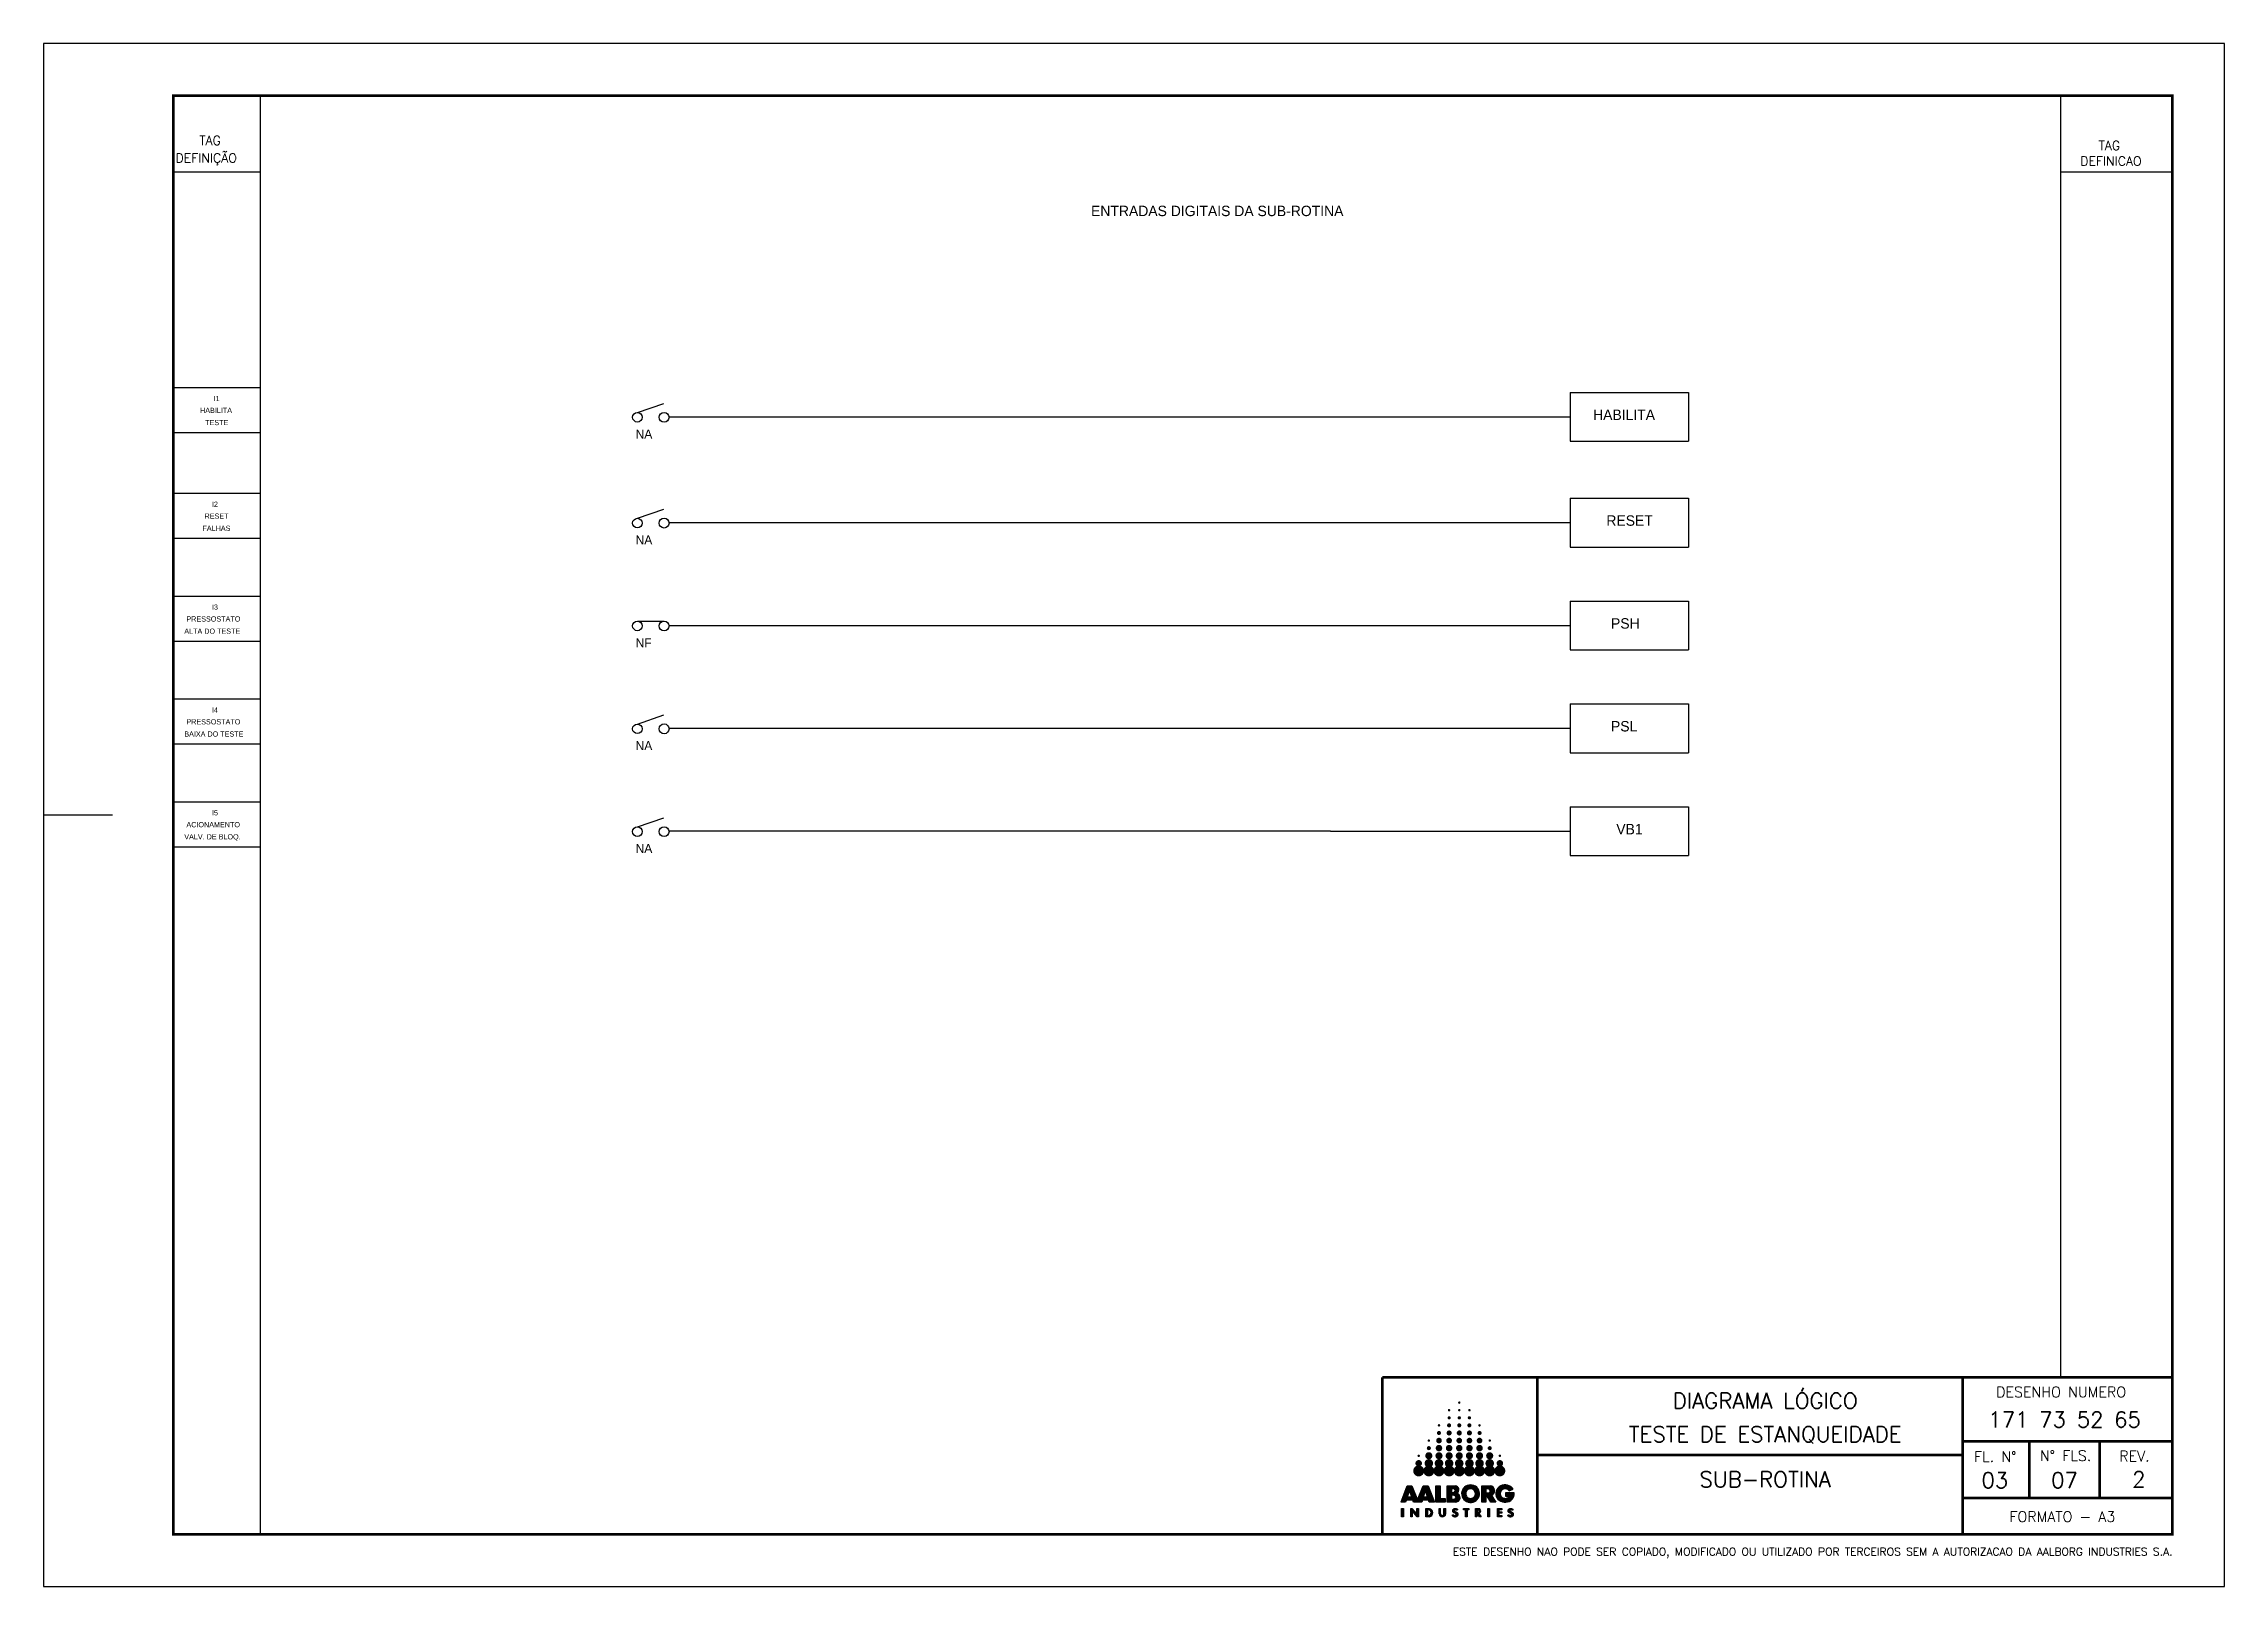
# Model space of a CAD drawing. Header units: feet. Extents: x -46890 to -45898, y -3252 to -1955.
# Drawn here: x -46883.2 to -46464.7, y -2918.2 to -2622.3 of the extents above; entities that cross this region are included whole.
import ezdxf
from ezdxf.enums import TextEntityAlignment as Align

# ---------------------------------------------------------------- set-up
doc = ezdxf.new("R2010")
doc.units = ezdxf.units.FT
doc.header["$MEASUREMENT"] = 0
doc.linetypes.add('HIDDEN2', pattern=[0.1875, 0.125, -0.0625])
for name, color, linetype in [('62_FORMATO', 2, 'Continuous'), ('CAMPO', 7, 'Continuous'), ('CONTORNO', 3, 'Continuous'), ('FORMATO', 8, 'Continuous'), ('Formulario', 7, 'Continuous')]:
    doc.layers.add(name, color=color, linetype=linetype)
doc.styles.add('ROMANS', font='romans.shx', dxfattribs={"height": 3})

msp = doc.modelspace()

# ---------------------------------------------------------------- texts
at = {"color": 7, "linetype": 'HIDDEN2', "style": 'ROMANS'}
for s, p in [('TAG', (-46853.35, -2641.73)), ('DEFINIÇÃO', (-46857.92, -2645.09)), ('DEFINICAO', (-46492.37, -2645.69)), ('TAG', (-46488.86, -2642.69))]:
    msp.add_text(s, height=1.75, dxfattribs=at).set_placement(p)
at = {"layer": 'CAMPO', "color": 7, "linetype": 'ByBlock', "ltscale": 2}
msp.add_text('ENTRADAS DIGITAIS DA SUB-ROTINA', height=2, dxfattribs=at).set_placement((-46682.22, -2655.37))
at = {"layer": 'CAMPO', "color": 7, "ltscale": 2}
for s, height, p in [('I1', 1, (-46850.6, -2690.86)), ('HABILITA', 1, (-46853.21, -2693.13)), ('TESTE', 1, (-46852.24, -2695.47)), ('HABILITA', 2, (-46585.87, -2694.48)), ('NA', 1.728, (-46769.63, -2698.04)), ('I2', 1, (-46850.93, -2711.14)), ('FALHAS', 1, (-46852.76, -2715.75)), ('RESET', 1, (-46852.35, -2713.42)), ('RESET', 2, (-46583.32, -2714.77)), ('NA', 1.728, (-46769.63, -2718.34)), ('PRESSOSTATO', 1, (-46855.83, -2733.15)), ('I3', 1, (-46850.93, -2730.88)), ('PSH', 2, (-46582.43, -2734.5)), ('ALTA DO TESTE', 1, (-46856.24, -2735.49)), ('NF', 1.728, (-46769.63, -2738.07)), ('I4', 1, (-46850.93, -2750.61)), ('PRESSOSTATO', 1, (-46855.83, -2752.88)), ('PSL', 2, (-46582.43, -2754.23)), ('BAIXA DO TESTE', 1, (-46856.24, -2755.22)), ('NA', 1.728, (-46769.63, -2757.81)), ('I5', 1, (-46850.93, -2770.33)), ('VALV. DE BLOQ.', 1, (-46856.24, -2774.94)), ('ACIONAMENTO', 1, (-46855.83, -2772.61)), ('VB1', 2, (-46581.41, -2773.97)), ('NA', 1.728, (-46769.63, -2777.53))]:
    msp.add_text(s, height=height, dxfattribs=at).set_placement(p)
at = {"layer": 'CONTORNO', "style": 'ROMANS'}
for s, p in [('DIAGRAMA LÓGICO', (-46552.83, -2884.14)), ('TESTE DE ESTANQUEIDADE', (-46552.83, -2890.55)), ('SUB-ROTINA', (-46552.83, -2899.19)), ('03', (-46508.78, -2899.38)), ('07', (-46495.38, -2899.38)), ('2', (-46481.13, -2899.21))]:
    msp.add_text(s, height=3, dxfattribs=at).set_placement(p, align=Align.CENTER)
at = {"layer": 'CONTORNO', "linetype": 'Continuous', "style": 'ROMANS'}
msp.add_text('171 73 52 65', height=3, dxfattribs=at).set_placement((-46495.37, -2887.73), align=Align.CENTER)
at = {"layer": 'FORMATO', "style": 'ROMANS'}
for s, p in [('DESENHO NUMERO', (-46496.04, -2881.94)), ('FL. N%%D', (-46508.68, -2894.36)), ('N%%D FLS.', (-46495.19, -2894.16)), ('REV.', (-46481.98, -2894.26)), ('FORMATO - A3', (-46495.81, -2905.87))]:
    msp.add_text(s, height=2, dxfattribs=at).set_placement(p, align=Align.CENTER)
msp.add_text('ESTE DESENHO NAO PODE SER COPIADO, MODIFICADO OU UTILIZADO POR TERCEIROS SEM A AUTORIZACAO DA AALBORG INDUSTRIES S.A.', height=1.5, dxfattribs=at).set_placement((-46474.69, -2912.34), align=Align.RIGHT)

# ---------------------------------------------------------------- blocks, each defined once
blk = doc.blocks.new('*U20')
at = {"layer": 'FORMATO', "linetype": 'Continuous', "extrusion": (0, 0, -1)}
for points in [[(-209.75, 7.3), (-209.75, 8.11), (-209.93, 8.11)], [(-209.93, 8.11), (-209.93, 7.3), (-209.75, 7.3)], [(-210.66, 8.14), (-210.83, 7.87), (-210.81, 7.85)], [(-210.66, 8.14), (-210.81, 7.85), (-210.66, 7.3)], [(-210.83, 7.87), (-210.66, 8.14), (-210.77, 8.14)], [(-210.81, 7.85), (-210.81, 7.3), (-210.66, 7.3)], [(-210.77, 8.14), (-211.25, 7.59), (-210.83, 7.87)], [(-210.83, 7.87), (-211.25, 7.59), (-211.31, 7.3)], [(-211.27, 7.61), (-211.44, 7.3), (-211.25, 7.59)], [(-211.25, 7.59), (-211.44, 7.3), (-211.31, 7.3)], [(-211.27, 7.61), (-211.27, 8.13), (-211.44, 8.13)], [(-211.44, 8.13), (-211.44, 7.3), (-211.27, 7.61)], [(-212.18, 8.11), (-212.34, 7.99), (-212.18, 7.3)], [(-212.34, 7.99), (-212.18, 8.11), (-212.53, 8.11)], [(-212.34, 7.99), (-212.34, 7.44), (-212.18, 7.3)], [(-212.78, 7.44), (-212.53, 7.3), (-212.18, 7.3)], [(-212.47, 7.44), (-212.78, 7.44), (-212.18, 7.3)], [(-212.18, 7.3), (-212.34, 7.44), (-212.47, 7.44)], [(-212.53, 8.11), (-212.46, 7.99), (-212.34, 7.99)], [(-212.53, 8.11), (-212.78, 7.97), (-212.46, 7.99)], [(-212.46, 7.99), (-212.78, 7.97), (-212.63, 7.9)], [(-212.63, 7.54), (-212.78, 7.44), (-212.47, 7.44)], [(-212.78, 7.97), (-212.88, 7.7), (-212.63, 7.9)], [(-212.63, 7.9), (-212.88, 7.7), (-212.7, 7.72)], [(-212.7, 7.72), (-212.88, 7.7), (-212.63, 7.54)], [(-212.88, 7.7), (-212.78, 7.44), (-212.63, 7.54)], [(-213.66, 7.59), (-213.51, 8.11), (-213.66, 8.11)], [(-213.51, 8.11), (-213.66, 7.59), (-213.51, 7.59)], [(-213.51, 7.59), (-213.7, 7.47), (-213.61, 7.37)], [(-213.66, 7.59), (-213.7, 7.47), (-213.51, 7.59)], [(-213.7, 7.47), (-213.83, 7.42), (-213.61, 7.37)], [(-213.83, 7.42), (-214.06, 7.37), (-213.61, 7.37)], [(-214.06, 7.37), (-213.84, 7.29), (-213.61, 7.37)], [(-213.95, 7.47), (-214.06, 7.37), (-213.83, 7.42)], [(-213.99, 7.59), (-214.06, 7.37), (-213.95, 7.47)], [(-214.17, 7.59), (-213.99, 8.11), (-214.17, 8.11)], [(-213.99, 8.11), (-214.17, 7.59), (-213.99, 7.59)], [(-214.17, 7.59), (-214.06, 7.37), (-213.99, 7.59)], [(-214.85, 7.47), (-214.97, 7.46), (-214.84, 7.46)], [(-214.98, 7.46), (-214.99, 7.45), (-214.84, 7.45)], [(-214.84, 7.46), (-214.98, 7.46), (-214.84, 7.45)], [(-214.97, 7.46), (-214.98, 7.46), (-214.84, 7.46)], [(-214.84, 7.45), (-214.99, 7.44), (-214.84, 7.43)], [(-214.99, 7.45), (-214.99, 7.44), (-214.84, 7.45)], [(-215, 7.44), (-215.01, 7.43), (-214.84, 7.43)], [(-214.99, 7.44), (-215, 7.44), (-214.84, 7.43)], [(-214.84, 7.43), (-215.01, 7.43), (-214.85, 7.42)], [(-214.96, 7.48), (-214.96, 7.47), (-214.85, 7.47)], [(-214.86, 7.48), (-214.96, 7.48), (-214.85, 7.47)], [(-214.96, 7.47), (-214.97, 7.46), (-214.85, 7.47)], [(-214.85, 7.47), (-214.96, 7.47), (-214.85, 7.47)], [(-215.02, 7.43), (-215.03, 7.42), (-214.85, 7.42)], [(-215.01, 7.43), (-215.02, 7.43), (-214.85, 7.42)], [(-215.05, 7.42), (-215.06, 7.41), (-214.85, 7.41)], [(-215.04, 7.42), (-215.05, 7.42), (-214.85, 7.41)], [(-215.03, 7.42), (-215.04, 7.42), (-214.85, 7.41)], [(-214.85, 7.42), (-215.03, 7.42), (-214.85, 7.41)], [(-214.85, 7.41), (-215.07, 7.41), (-214.86, 7.4)], [(-215.06, 7.41), (-215.07, 7.41), (-214.85, 7.41)], [(-214.87, 7.94), (-215.04, 7.93), (-214.86, 7.93)], [(-214.86, 7.93), (-215.04, 7.92), (-214.86, 7.92)], [(-215.04, 7.93), (-215.04, 7.92), (-214.86, 7.93)], [(-215.04, 7.92), (-215.04, 7.91), (-214.86, 7.91)], [(-214.86, 7.92), (-215.04, 7.92), (-214.86, 7.91)], [(-215.04, 7.92), (-215.04, 7.92), (-214.86, 7.92)], [(-214.86, 7.91), (-215.04, 7.9), (-214.86, 7.9)], [(-215.04, 7.91), (-215.04, 7.9), (-214.86, 7.91)], [(-215.04, 7.9), (-215.04, 7.89), (-214.86, 7.89)], [(-214.86, 7.9), (-215.04, 7.9), (-214.86, 7.89)], [(-215.04, 7.9), (-215.04, 7.9), (-214.86, 7.9)], [(-214.86, 7.89), (-215.05, 7.88), (-214.86, 7.88)], [(-215.04, 7.89), (-215.05, 7.88), (-214.86, 7.89)], [(-215.05, 7.88), (-215.06, 7.87), (-214.86, 7.87)], [(-214.86, 7.88), (-215.05, 7.88), (-214.86, 7.87)], [(-215.05, 7.88), (-215.05, 7.88), (-214.86, 7.88)], [(-214.86, 7.87), (-215.06, 7.87), (-214.87, 7.86)], [(-215.06, 7.87), (-215.06, 7.87), (-214.86, 7.87)], [(-214.94, 7.49), (-214.95, 7.48), (-214.86, 7.48)], [(-214.87, 7.49), (-214.94, 7.49), (-214.86, 7.48)], [(-214.95, 7.48), (-214.96, 7.48), (-214.86, 7.48)], [(-215.35, 7.41), (-215.34, 7.4), (-214.86, 7.4)], [(-215.1, 7.41), (-215.35, 7.41), (-214.86, 7.4)], [(-215.09, 7.41), (-215.1, 7.41), (-214.86, 7.4)], [(-215.08, 7.41), (-215.09, 7.41), (-214.86, 7.4)], [(-215.07, 7.41), (-215.08, 7.41), (-214.86, 7.4)], [(-215.34, 7.4), (-215.34, 7.39), (-214.86, 7.39)], [(-214.86, 7.4), (-215.34, 7.4), (-214.86, 7.39)], [(-214.86, 7.39), (-215.34, 7.39), (-214.87, 7.38)], [(-215.04, 7.97), (-215.04, 7.96), (-214.87, 7.96)], [(-214.88, 7.97), (-215.04, 7.97), (-214.87, 7.96)], [(-214.87, 7.96), (-215.04, 7.95), (-214.87, 7.95)], [(-215.04, 7.96), (-215.04, 7.95), (-214.87, 7.96)], [(-215.04, 7.95), (-215.04, 7.94), (-214.87, 7.94)], [(-214.87, 7.95), (-215.04, 7.95), (-214.87, 7.94)], [(-215.04, 7.95), (-215.04, 7.95), (-214.87, 7.95)], [(-215.04, 7.94), (-215.04, 7.93), (-214.87, 7.94)], [(-215.06, 7.87), (-215.07, 7.86), (-214.87, 7.86)], [(-215.07, 7.86), (-215.08, 7.85), (-214.87, 7.85)], [(-214.87, 7.86), (-215.07, 7.86), (-214.87, 7.85)], [(-215.07, 7.86), (-215.07, 7.86), (-214.87, 7.86)], [(-215.09, 7.85), (-215.09, 7.84), (-214.87, 7.84)], [(-214.87, 7.85), (-215.09, 7.85), (-214.87, 7.84)], [(-215.08, 7.85), (-215.09, 7.85), (-214.87, 7.85)], [(-215.1, 7.84), (-215.11, 7.83), (-214.87, 7.83)], [(-214.87, 7.84), (-215.1, 7.84), (-214.87, 7.83)], [(-215.09, 7.84), (-215.1, 7.84), (-214.87, 7.84)], [(-214.87, 7.83), (-215.12, 7.83), (-214.88, 7.82)], [(-215.11, 7.83), (-215.12, 7.83), (-214.87, 7.83)], [(-214.88, 7.49), (-214.93, 7.49), (-214.87, 7.49)], [(-214.93, 7.49), (-214.94, 7.49), (-214.87, 7.49)], [(-215.34, 7.39), (-215.33, 7.38), (-214.87, 7.38)], [(-214.87, 7.38), (-215.32, 7.37), (-214.88, 7.37)], [(-215.33, 7.38), (-215.32, 7.37), (-214.87, 7.38)], [(-215.07, 8), (-215.06, 7.99), (-214.88, 7.99)], [(-215.07, 8), (-215.07, 8), (-214.88, 7.99)], [(-214.89, 8), (-215.07, 8), (-214.88, 7.99)], [(-214.88, 7.99), (-215.05, 7.98), (-214.88, 7.97)], [(-215.06, 7.99), (-215.05, 7.98), (-214.88, 7.99)], [(-215.06, 7.99), (-215.06, 7.99), (-214.88, 7.99)], [(-215.05, 7.98), (-215.05, 7.97), (-214.88, 7.97)], [(-215.05, 7.98), (-215.05, 7.98), (-214.88, 7.97)], [(-215.05, 7.97), (-215.04, 7.97), (-214.88, 7.97)], [(-215.12, 7.83), (-215.13, 7.82), (-214.88, 7.82)], [(-215.14, 7.82), (-215.15, 7.81), (-214.88, 7.81)], [(-214.88, 7.82), (-215.14, 7.82), (-214.88, 7.81)], [(-215.13, 7.82), (-215.14, 7.82), (-214.88, 7.82)], [(-214.88, 7.81), (-215.16, 7.81), (-214.89, 7.8)], [(-215.15, 7.81), (-215.16, 7.81), (-214.88, 7.81)], [(-214.93, 7.5), (-214.93, 7.49), (-214.88, 7.49)], [(-214.89, 7.5), (-214.93, 7.5), (-214.88, 7.49)], [(-214.88, 7.37), (-215.32, 7.37), (-214.89, 7.36)], [(-215.32, 7.37), (-215.32, 7.37), (-214.88, 7.37)], [(-214.9, 8.02), (-215.11, 8.01), (-214.89, 8)], [(-215.09, 8.01), (-215.08, 8), (-214.89, 8)], [(-215.1, 8.01), (-215.09, 8.01), (-214.89, 8)], [(-215.1, 8.01), (-215.1, 8.01), (-214.89, 8)], [(-215.11, 8.01), (-215.1, 8.01), (-214.89, 8)], [(-215.08, 8), (-215.07, 8), (-214.89, 8)], [(-215.16, 7.81), (-215.17, 7.8), (-214.89, 7.8)], [(-215.18, 7.8), (-215.19, 7.79), (-214.89, 7.79)], [(-214.89, 7.8), (-215.18, 7.8), (-214.89, 7.79)], [(-215.17, 7.8), (-215.18, 7.8), (-214.89, 7.8)], [(-214.89, 7.79), (-215.2, 7.79), (-214.9, 7.78)], [(-215.19, 7.79), (-215.2, 7.79), (-214.89, 7.79)], [(-214.92, 7.5), (-214.93, 7.5), (-214.89, 7.5)], [(-214.9, 7.5), (-214.92, 7.5), (-214.89, 7.5)], [(-215.32, 7.37), (-215.31, 7.36), (-214.89, 7.36)], [(-214.89, 7.36), (-215.31, 7.36), (-214.9, 7.35)], [(-215.34, 8.03), (-215.34, 8.02), (-214.9, 8.02)], [(-214.91, 8.03), (-215.34, 8.03), (-214.9, 8.02)], [(-214.9, 8.02), (-215.34, 8.01), (-215.12, 8.01)], [(-214.9, 8.02), (-215.12, 8.01), (-215.11, 8.01)], [(-215.34, 8.02), (-215.34, 8.01), (-214.9, 8.02)], [(-215.2, 7.79), (-215.21, 7.78), (-214.9, 7.78)], [(-214.9, 7.78), (-215.22, 7.78), (-214.91, 7.77)], [(-215.21, 7.78), (-215.22, 7.78), (-214.9, 7.78)], [(-214.91, 7.5), (-214.92, 7.5), (-214.9, 7.5)], [(-215.31, 7.36), (-215.3, 7.35), (-214.9, 7.35)], [(-214.9, 7.35), (-215.3, 7.35), (-214.91, 7.34)], [(-215.34, 8.05), (-215.34, 8.04), (-214.91, 8.03)], [(-214.92, 8.05), (-215.34, 8.05), (-214.91, 8.03)], [(-215.34, 8.04), (-215.34, 8.03), (-214.91, 8.03)], [(-215.22, 7.78), (-215.23, 7.77), (-214.91, 7.77)], [(-214.91, 7.77), (-215.24, 7.76), (-214.91, 7.76)], [(-215.23, 7.77), (-215.24, 7.76), (-214.91, 7.77)], [(-214.91, 7.76), (-215.26, 7.75), (-214.92, 7.75)], [(-215.25, 7.76), (-215.26, 7.75), (-214.91, 7.76)], [(-215.24, 7.76), (-215.25, 7.76), (-214.91, 7.76)], [(-215.3, 7.35), (-215.29, 7.34), (-214.91, 7.34)], [(-214.91, 7.34), (-215.29, 7.34), (-214.92, 7.33)], [(-215.32, 8.07), (-215.33, 8.06), (-214.92, 8.05)], [(-214.94, 8.07), (-215.32, 8.07), (-214.92, 8.05)], [(-215.33, 8.06), (-215.33, 8.05), (-214.92, 8.05)], [(-215.33, 8.05), (-215.34, 8.05), (-214.92, 8.05)], [(-214.92, 7.75), (-215.27, 7.75), (-214.93, 7.74)], [(-215.26, 7.75), (-215.27, 7.75), (-214.92, 7.75)], [(-215.29, 7.34), (-215.28, 7.33), (-214.92, 7.33)], [(-214.92, 7.33), (-215.28, 7.33), (-214.93, 7.33)], [(-215.27, 7.75), (-215.28, 7.74), (-214.93, 7.74)], [(-214.93, 7.74), (-215.28, 7.74), (-214.94, 7.73)], [(-214.93, 7.33), (-215.28, 7.33), (-214.94, 7.32)], [(-215.28, 7.33), (-215.28, 7.33), (-214.93, 7.33)], [(-214.96, 8.09), (-215.29, 8.08), (-214.94, 8.07)], [(-215.3, 8.08), (-215.31, 8.07), (-214.94, 8.07)], [(-215.29, 8.08), (-215.3, 8.08), (-214.94, 8.07)], [(-215.31, 8.07), (-215.32, 8.07), (-214.94, 8.07)], [(-215.28, 7.74), (-215.29, 7.73), (-214.94, 7.73)], [(-214.94, 7.73), (-215.3, 7.72), (-214.95, 7.72)], [(-215.29, 7.73), (-215.3, 7.72), (-214.94, 7.73)], [(-215.28, 7.33), (-215.27, 7.32), (-214.94, 7.32)], [(-214.94, 7.32), (-215.26, 7.31), (-214.95, 7.31)], [(-215.27, 7.32), (-215.26, 7.31), (-214.94, 7.32)], [(-214.95, 7.72), (-215.31, 7.72), (-214.96, 7.72)], [(-215.3, 7.72), (-215.31, 7.72), (-214.95, 7.72)], [(-214.95, 7.31), (-215.24, 7.31), (-214.96, 7.31)], [(-215.26, 7.31), (-215.24, 7.31), (-214.95, 7.31)], [(-214.99, 8.11), (-215.26, 8.1), (-214.96, 8.09)], [(-215.27, 8.1), (-215.28, 8.09), (-214.96, 8.09)], [(-215.26, 8.1), (-215.27, 8.1), (-214.96, 8.09)], [(-215.28, 8.09), (-215.29, 8.08), (-214.96, 8.09)], [(-214.96, 7.72), (-215.31, 7.71), (-214.97, 7.71)], [(-215.31, 7.72), (-215.31, 7.71), (-214.96, 7.72)], [(-214.96, 7.31), (-215.23, 7.3), (-214.97, 7.3)], [(-215.24, 7.31), (-215.23, 7.3), (-214.96, 7.31)], [(-214.97, 7.71), (-215.31, 7.71), (-214.98, 7.7)], [(-214.97, 7.3), (-215.22, 7.3), (-214.98, 7.3)], [(-215.23, 7.3), (-215.22, 7.3), (-214.97, 7.3)], [(-215.31, 7.71), (-215.32, 7.7), (-214.98, 7.7)], [(-214.98, 7.7), (-215.32, 7.7), (-214.99, 7.7)], [(-214.98, 7.3), (-215.21, 7.3), (-214.99, 7.29)], [(-215.22, 7.3), (-215.21, 7.3), (-214.98, 7.3)], [(-215.22, 8.12), (-215.23, 8.11), (-214.99, 8.11)], [(-215.21, 8.12), (-215.22, 8.12), (-214.99, 8.11)], [(-215.19, 8.12), (-215.21, 8.12), (-214.99, 8.11)], [(-215.02, 8.12), (-215.19, 8.12), (-214.99, 8.11)], [(-215.25, 8.11), (-215.26, 8.1), (-214.99, 8.11)], [(-215.23, 8.11), (-215.25, 8.11), (-214.99, 8.11)], [(-214.99, 7.7), (-215.33, 7.69), (-215.01, 7.69)], [(-215.32, 7.7), (-215.33, 7.69), (-214.99, 7.7)], [(-215.21, 7.3), (-215.2, 7.29), (-214.99, 7.29)], [(-214.99, 7.29), (-215.2, 7.29), (-215, 7.29)], [(-215, 7.29), (-215.19, 7.29), (-215.01, 7.29)], [(-215.2, 7.29), (-215.19, 7.29), (-215, 7.29)], [(-215.01, 7.69), (-215.33, 7.69), (-215.02, 7.68)], [(-215.01, 7.29), (-215.17, 7.28), (-215.02, 7.28)], [(-215.18, 7.29), (-215.17, 7.28), (-215.01, 7.29)], [(-215.19, 7.29), (-215.18, 7.29), (-215.01, 7.29)], [(-215.18, 8.13), (-215.19, 8.12), (-215.02, 8.12)], [(-215.06, 8.13), (-215.18, 8.13), (-215.02, 8.12)], [(-215.33, 7.69), (-215.34, 7.68), (-215.02, 7.68)], [(-215.02, 7.68), (-215.34, 7.68), (-215.03, 7.68)], [(-215.02, 7.28), (-215.16, 7.28), (-215.03, 7.28)], [(-215.17, 7.28), (-215.16, 7.28), (-215.02, 7.28)], [(-215.03, 7.68), (-215.35, 7.67), (-215.04, 7.67)], [(-215.34, 7.68), (-215.35, 7.67), (-215.03, 7.68)], [(-215.03, 7.28), (-215.14, 7.28), (-215.04, 7.28)], [(-215.16, 7.28), (-215.14, 7.28), (-215.03, 7.28)], [(-215.04, 7.67), (-215.35, 7.67), (-215.05, 7.67)], [(-215.04, 7.28), (-215.12, 7.28), (-215.05, 7.28)], [(-215.13, 7.28), (-215.12, 7.28), (-215.04, 7.28)], [(-215.14, 7.28), (-215.13, 7.28), (-215.04, 7.28)], [(-215.05, 7.67), (-215.35, 7.66), (-215.06, 7.66)], [(-215.35, 7.67), (-215.35, 7.66), (-215.05, 7.67)], [(-215.05, 7.28), (-215.11, 7.28), (-215.07, 7.28)], [(-215.12, 7.28), (-215.11, 7.28), (-215.05, 7.28)], [(-215.16, 8.13), (-215.18, 8.13), (-215.06, 8.13)], [(-215.09, 8.13), (-215.16, 8.13), (-215.06, 8.13)], [(-215.06, 7.66), (-215.35, 7.66), (-215.08, 7.66)], [(-215.07, 7.28), (-215.1, 7.28), (-215.08, 7.28)], [(-215.11, 7.28), (-215.1, 7.28), (-215.07, 7.28)], [(-215.08, 7.66), (-215.36, 7.65), (-215.09, 7.65)], [(-215.35, 7.66), (-215.36, 7.65), (-215.08, 7.66)], [(-215.1, 7.28), (-215.09, 7.28), (-215.08, 7.28)], [(-215.14, 8.13), (-215.16, 8.13), (-215.09, 8.13)], [(-215.12, 8.13), (-215.14, 8.13), (-215.09, 8.13)], [(-215.09, 7.65), (-215.36, 7.65), (-215.1, 7.65)], [(-215.1, 7.65), (-215.36, 7.64), (-215.11, 7.64)], [(-215.36, 7.65), (-215.36, 7.64), (-215.1, 7.65)], [(-215.1, 7.41), (-215.35, 7.41), (-215.1, 7.41)], [(-215.11, 7.41), (-215.35, 7.41), (-215.1, 7.41)], [(-215.11, 7.64), (-215.36, 7.64), (-215.12, 7.64)], [(-215.12, 7.41), (-215.35, 7.41), (-215.11, 7.41)], [(-215.12, 8.01), (-215.33, 8), (-215.13, 8.01)], [(-215.34, 8.01), (-215.33, 8), (-215.12, 8.01)], [(-215.12, 7.64), (-215.37, 7.63), (-215.13, 7.63)], [(-215.36, 7.64), (-215.37, 7.63), (-215.12, 7.64)], [(-215.13, 7.42), (-215.35, 7.41), (-215.12, 7.41)], [(-215.13, 8.01), (-215.33, 8), (-215.14, 8.01)], [(-215.13, 7.63), (-215.37, 7.63), (-215.14, 7.62)], [(-215.35, 7.42), (-215.35, 7.41), (-215.13, 7.42)], [(-215.14, 7.42), (-215.35, 7.42), (-215.13, 7.42)], [(-215.14, 8.01), (-215.33, 8), (-215.15, 8)], [(-215.37, 7.63), (-215.37, 7.62), (-215.14, 7.62)], [(-215.14, 7.62), (-215.37, 7.62), (-215.15, 7.62)], [(-215.15, 7.42), (-215.35, 7.42), (-215.14, 7.42)], [(-215.15, 8), (-215.33, 8), (-215.17, 8)], [(-215.15, 7.62), (-215.37, 7.61), (-215.16, 7.61)], [(-215.37, 7.62), (-215.37, 7.61), (-215.15, 7.62)], [(-215.36, 7.43), (-215.35, 7.42), (-215.15, 7.42)], [(-215.16, 7.43), (-215.36, 7.43), (-215.15, 7.42)], [(-215.16, 7.61), (-215.37, 7.61), (-215.17, 7.6)], [(-215.36, 7.44), (-215.36, 7.43), (-215.16, 7.43)], [(-215.17, 7.44), (-215.36, 7.44), (-215.16, 7.43)], [(-215.16, 7.43), (-215.36, 7.43), (-215.16, 7.43)], [(-215.17, 8), (-215.33, 7.99), (-215.18, 8)], [(-215.33, 8), (-215.33, 7.99), (-215.17, 8)], [(-215.37, 7.61), (-215.38, 7.6), (-215.17, 7.6)], [(-215.17, 7.6), (-215.38, 7.6), (-215.18, 7.59)], [(-215.36, 7.45), (-215.36, 7.44), (-215.17, 7.44)], [(-215.18, 7.45), (-215.36, 7.45), (-215.17, 7.44)], [(-215.18, 8), (-215.33, 7.99), (-215.19, 7.99)], [(-215.38, 7.6), (-215.38, 7.59), (-215.18, 7.59)], [(-215.18, 7.59), (-215.38, 7.58), (-215.19, 7.58)], [(-215.38, 7.59), (-215.38, 7.58), (-215.18, 7.59)], [(-215.18, 7.59), (-215.38, 7.59), (-215.18, 7.59)], [(-215.19, 7.46), (-215.37, 7.45), (-215.18, 7.45)], [(-215.18, 7.45), (-215.36, 7.45), (-215.18, 7.45)], [(-215.37, 7.45), (-215.36, 7.45), (-215.18, 7.45)], [(-215.19, 7.99), (-215.32, 7.98), (-215.2, 7.99)], [(-215.33, 7.99), (-215.32, 7.98), (-215.19, 7.99)], [(-215.38, 7.58), (-215.38, 7.57), (-215.19, 7.57)], [(-215.19, 7.58), (-215.38, 7.58), (-215.19, 7.57)], [(-215.19, 7.57), (-215.38, 7.57), (-215.2, 7.56)], [(-215.2, 7.48), (-215.37, 7.47), (-215.19, 7.47)], [(-215.19, 7.47), (-215.37, 7.46), (-215.19, 7.46)], [(-215.37, 7.47), (-215.37, 7.46), (-215.19, 7.47)], [(-215.37, 7.46), (-215.37, 7.45), (-215.19, 7.46)], [(-215.2, 7.99), (-215.32, 7.98), (-215.21, 7.98)], [(-215.38, 7.57), (-215.38, 7.56), (-215.2, 7.56)], [(-215.38, 7.56), (-215.38, 7.54), (-215.2, 7.55)], [(-215.2, 7.56), (-215.38, 7.56), (-215.2, 7.55)], [(-215.2, 7.55), (-215.38, 7.54), (-215.2, 7.54)], [(-215.2, 7.54), (-215.38, 7.53), (-215.2, 7.53)], [(-215.38, 7.54), (-215.38, 7.53), (-215.2, 7.54)], [(-215.2, 7.53), (-215.38, 7.52), (-215.2, 7.52)], [(-215.38, 7.53), (-215.38, 7.52), (-215.2, 7.53)], [(-215.2, 7.52), (-215.38, 7.51), (-215.2, 7.51)], [(-215.38, 7.52), (-215.38, 7.51), (-215.2, 7.52)], [(-215.2, 7.51), (-215.38, 7.5), (-215.2, 7.5)], [(-215.38, 7.51), (-215.38, 7.5), (-215.2, 7.51)], [(-215.38, 7.5), (-215.38, 7.49), (-215.2, 7.49)], [(-215.2, 7.5), (-215.38, 7.5), (-215.2, 7.49)], [(-215.2, 7.49), (-215.37, 7.48), (-215.2, 7.48)], [(-215.38, 7.49), (-215.37, 7.48), (-215.2, 7.49)], [(-215.2, 7.49), (-215.38, 7.49), (-215.2, 7.49)], [(-215.37, 7.48), (-215.37, 7.47), (-215.2, 7.48)], [(-215.21, 7.98), (-215.32, 7.97), (-215.22, 7.98)], [(-215.32, 7.98), (-215.32, 7.97), (-215.21, 7.98)], [(-215.22, 7.98), (-215.32, 7.97), (-215.22, 7.97)], [(-215.22, 7.97), (-215.31, 7.97), (-215.23, 7.97)], [(-215.32, 7.97), (-215.31, 7.97), (-215.22, 7.97)], [(-215.23, 7.97), (-215.31, 7.97), (-215.24, 7.97)], [(-215.31, 7.97), (-215.3, 7.96), (-215.24, 7.96)], [(-215.24, 7.97), (-215.31, 7.97), (-215.24, 7.96)], [(-215.24, 7.96), (-215.3, 7.96), (-215.25, 7.96)], [(-215.24, 7.96), (-215.3, 7.96), (-215.24, 7.96)], [(-215.25, 7.96), (-215.3, 7.95), (-215.26, 7.95)], [(-215.25, 7.96), (-215.3, 7.95), (-215.25, 7.96)], [(-215.3, 7.96), (-215.3, 7.95), (-215.25, 7.96)], [(-215.25, 7.96), (-215.3, 7.96), (-215.25, 7.96)], [(-215.25, 7.96), (-215.3, 7.96), (-215.25, 7.96)], [(-215.25, 7.96), (-215.3, 7.96), (-215.25, 7.96)], [(-215.26, 7.95), (-215.29, 7.95), (-215.27, 7.95)], [(-215.3, 7.95), (-215.29, 7.95), (-215.26, 7.95)], [(-215.26, 7.95), (-215.3, 7.95), (-215.26, 7.95)], [(-215.27, 7.95), (-215.28, 7.95), (-215.28, 7.95)], [(-215.29, 7.95), (-215.28, 7.95), (-215.27, 7.95)], [(-215.27, 7.95), (-215.29, 7.95), (-215.27, 7.95)], [(-215.96, 8.11), (-216.13, 8), (-215.96, 8)], [(-216.13, 8), (-215.96, 8.11), (-216.49, 8.11)], [(-216.49, 8.11), (-216.3, 8), (-216.13, 8)], [(-216.3, 8), (-216.3, 7.3), (-216.13, 7.3)], [(-216.13, 8), (-216.3, 8), (-216.13, 7.3)], [(-216.49, 8.11), (-216.49, 8), (-216.3, 8)], [(-217.14, 8.11), (-217.3, 8), (-217.14, 7.3)], [(-217.3, 8), (-217.14, 8.11), (-217.49, 8.11)], [(-217.3, 8), (-217.3, 7.98), (-217.14, 7.3)], [(-217.3, 7.98), (-217.3, 7.75), (-217.14, 7.3)], [(-217.3, 7.75), (-217.29, 7.59), (-217.14, 7.3)], [(-217.29, 7.59), (-217.29, 7.58), (-217.14, 7.3)], [(-217.29, 7.58), (-217.29, 7.57), (-217.14, 7.3)], [(-217.29, 7.58), (-217.29, 7.58), (-217.14, 7.3)], [(-217.29, 7.57), (-217.29, 7.3), (-217.14, 7.3)], [(-217.3, 7.75), (-217.3, 7.6), (-217.29, 7.59)], [(-217.49, 8.11), (-217.41, 8), (-217.3, 8)], [(-217.41, 7.75), (-217.31, 7.61), (-217.3, 7.6)], [(-217.41, 7.75), (-217.3, 7.6), (-217.3, 7.6)], [(-217.3, 7.75), (-217.41, 7.75), (-217.3, 7.6)], [(-217.41, 7.75), (-217.49, 7.66), (-217.31, 7.61)], [(-217.49, 7.66), (-217.49, 7.62), (-217.31, 7.61)], [(-217.49, 7.62), (-217.32, 7.61), (-217.31, 7.61)], [(-217.49, 7.62), (-217.73, 7.3), (-217.32, 7.61)], [(-217.32, 7.61), (-217.73, 7.3), (-217.33, 7.6)], [(-217.33, 7.6), (-217.73, 7.3), (-217.33, 7.59)], [(-217.33, 7.6), (-217.73, 7.3), (-217.33, 7.6)], [(-217.33, 7.59), (-217.73, 7.3), (-217.34, 7.59)], [(-217.34, 7.59), (-217.73, 7.3), (-217.34, 7.58)], [(-217.34, 7.58), (-217.73, 7.3), (-217.54, 7.3)], [(-217.49, 8.11), (-217.65, 7.99), (-217.41, 8)], [(-217.41, 8), (-217.65, 7.99), (-217.49, 7.93)], [(-217.49, 7.82), (-217.65, 7.79), (-217.41, 7.75)], [(-217.65, 7.79), (-217.49, 7.66), (-217.41, 7.75)], [(-217.65, 7.99), (-217.65, 7.79), (-217.49, 7.93)], [(-217.49, 7.93), (-217.65, 7.79), (-217.49, 7.82)], [(-218.56, 8.11), (-218.56, 7.3), (-218.38, 7.3)], [(-218.38, 8.11), (-218.56, 8.11), (-218.38, 7.3)], [(-219.34, 8.11), (-219.49, 8), (-219.34, 7.3)], [(-219.49, 8), (-219.34, 8.11), (-219.79, 8.11)], [(-219.49, 8), (-219.49, 7.8), (-219.34, 7.3)], [(-219.49, 7.8), (-219.49, 7.66), (-219.34, 7.3)], [(-219.49, 7.66), (-219.49, 7.43), (-219.34, 7.3)], [(-219.49, 7.43), (-219.79, 7.3), (-219.34, 7.3)], [(-219.79, 8.11), (-219.79, 8), (-219.49, 8)], [(-219.79, 7.8), (-219.79, 7.66), (-219.49, 7.66)], [(-219.49, 7.66), (-219.49, 7.8), (-219.79, 7.8)], [(-219.79, 7.43), (-219.79, 7.3), (-219.49, 7.43)], [(-220.39, 7.47), (-220.52, 7.46), (-220.39, 7.46)], [(-220.51, 7.47), (-220.52, 7.46), (-220.39, 7.47)], [(-220.4, 7.47), (-220.51, 7.47), (-220.39, 7.47)], [(-220.52, 7.46), (-220.53, 7.45), (-220.39, 7.45)], [(-220.39, 7.46), (-220.52, 7.46), (-220.39, 7.45)], [(-220.52, 7.46), (-220.52, 7.46), (-220.39, 7.46)], [(-220.39, 7.45), (-220.54, 7.44), (-220.39, 7.43)], [(-220.53, 7.45), (-220.54, 7.44), (-220.39, 7.45)], [(-220.55, 7.44), (-220.56, 7.43), (-220.39, 7.43)], [(-220.54, 7.44), (-220.55, 7.44), (-220.39, 7.43)], [(-220.57, 7.43), (-220.57, 7.42), (-220.39, 7.42)], [(-220.56, 7.43), (-220.57, 7.43), (-220.39, 7.42)], [(-220.39, 7.43), (-220.56, 7.43), (-220.39, 7.42)], [(-220.39, 7.42), (-220.57, 7.42), (-220.4, 7.41)], [(-220.5, 7.48), (-220.51, 7.47), (-220.4, 7.47)], [(-220.41, 7.48), (-220.5, 7.48), (-220.4, 7.47)], [(-220.59, 7.42), (-220.6, 7.41), (-220.4, 7.41)], [(-220.58, 7.42), (-220.59, 7.42), (-220.4, 7.41)], [(-220.57, 7.42), (-220.58, 7.42), (-220.4, 7.41)], [(-220.89, 7.41), (-220.89, 7.4), (-220.4, 7.4)], [(-220.64, 7.41), (-220.89, 7.41), (-220.4, 7.4)], [(-220.63, 7.41), (-220.64, 7.41), (-220.4, 7.4)], [(-220.62, 7.41), (-220.63, 7.41), (-220.4, 7.4)], [(-220.61, 7.41), (-220.62, 7.41), (-220.4, 7.4)], [(-220.4, 7.41), (-220.61, 7.41), (-220.4, 7.4)], [(-220.6, 7.41), (-220.61, 7.41), (-220.4, 7.41)], [(-220.4, 7.4), (-220.89, 7.4), (-220.41, 7.39)], [(-220.42, 7.96), (-220.59, 7.95), (-220.41, 7.95)], [(-220.58, 7.95), (-220.58, 7.94), (-220.41, 7.94)], [(-220.41, 7.95), (-220.58, 7.95), (-220.41, 7.94)], [(-220.59, 7.95), (-220.58, 7.95), (-220.41, 7.95)], [(-220.41, 7.94), (-220.58, 7.93), (-220.41, 7.93)], [(-220.58, 7.94), (-220.58, 7.93), (-220.41, 7.94)], [(-220.41, 7.93), (-220.58, 7.92), (-220.41, 7.92)], [(-220.58, 7.93), (-220.58, 7.92), (-220.41, 7.93)], [(-220.58, 7.92), (-220.58, 7.91), (-220.41, 7.91)], [(-220.41, 7.92), (-220.58, 7.92), (-220.41, 7.91)], [(-220.58, 7.92), (-220.58, 7.92), (-220.41, 7.92)], [(-220.41, 7.91), (-220.58, 7.9), (-220.41, 7.9)], [(-220.58, 7.91), (-220.58, 7.9), (-220.41, 7.91)], [(-220.59, 7.9), (-220.59, 7.89), (-220.41, 7.89)], [(-220.41, 7.9), (-220.59, 7.9), (-220.41, 7.89)], [(-220.58, 7.9), (-220.59, 7.9), (-220.41, 7.9)], [(-220.41, 7.89), (-220.59, 7.88), (-220.41, 7.88)], [(-220.59, 7.89), (-220.59, 7.88), (-220.41, 7.89)], [(-220.6, 7.88), (-220.6, 7.87), (-220.41, 7.87)], [(-220.41, 7.88), (-220.6, 7.88), (-220.41, 7.87)], [(-220.59, 7.88), (-220.6, 7.88), (-220.41, 7.88)], [(-220.61, 7.87), (-220.61, 7.86), (-220.41, 7.86)], [(-220.41, 7.87), (-220.61, 7.87), (-220.41, 7.86)], [(-220.6, 7.87), (-220.61, 7.87), (-220.41, 7.87)], [(-220.62, 7.86), (-220.63, 7.85), (-220.41, 7.85)], [(-220.41, 7.86), (-220.62, 7.86), (-220.41, 7.85)], [(-220.61, 7.86), (-220.62, 7.86), (-220.41, 7.86)], [(-220.41, 7.85), (-220.63, 7.85), (-220.42, 7.84)], [(-220.63, 7.85), (-220.63, 7.85), (-220.41, 7.85)], [(-220.49, 7.49), (-220.5, 7.48), (-220.41, 7.48)], [(-220.42, 7.49), (-220.49, 7.49), (-220.41, 7.48)], [(-220.5, 7.48), (-220.5, 7.48), (-220.41, 7.48)], [(-220.89, 7.4), (-220.88, 7.39), (-220.41, 7.39)], [(-220.41, 7.39), (-220.88, 7.39), (-220.42, 7.38)], [(-220.43, 7.99), (-220.6, 7.98), (-220.42, 7.97)], [(-220.6, 7.98), (-220.59, 7.97), (-220.42, 7.97)], [(-220.6, 7.98), (-220.6, 7.98), (-220.42, 7.97)], [(-220.59, 7.97), (-220.59, 7.96), (-220.42, 7.96)], [(-220.42, 7.97), (-220.59, 7.97), (-220.42, 7.96)], [(-220.59, 7.97), (-220.59, 7.97), (-220.42, 7.97)], [(-220.59, 7.96), (-220.59, 7.95), (-220.42, 7.96)], [(-220.63, 7.85), (-220.64, 7.84), (-220.42, 7.84)], [(-220.65, 7.84), (-220.66, 7.83), (-220.42, 7.83)], [(-220.42, 7.84), (-220.65, 7.84), (-220.42, 7.83)], [(-220.64, 7.84), (-220.65, 7.84), (-220.42, 7.84)], [(-220.66, 7.83), (-220.67, 7.82), (-220.42, 7.82)], [(-220.42, 7.83), (-220.66, 7.83), (-220.42, 7.82)], [(-220.66, 7.83), (-220.66, 7.83), (-220.42, 7.83)], [(-220.42, 7.82), (-220.68, 7.82), (-220.43, 7.81)], [(-220.67, 7.82), (-220.68, 7.82), (-220.42, 7.82)], [(-220.48, 7.49), (-220.49, 7.49), (-220.42, 7.49)], [(-220.43, 7.49), (-220.48, 7.49), (-220.42, 7.49)], [(-220.88, 7.39), (-220.88, 7.38), (-220.42, 7.38)], [(-220.42, 7.38), (-220.87, 7.37), (-220.43, 7.37)], [(-220.88, 7.38), (-220.87, 7.37), (-220.42, 7.38)], [(-220.61, 8), (-220.61, 7.99), (-220.43, 7.99)], [(-220.62, 8), (-220.61, 8), (-220.43, 7.99)], [(-220.44, 8), (-220.62, 8), (-220.43, 7.99)], [(-220.6, 7.99), (-220.6, 7.98), (-220.43, 7.99)], [(-220.61, 7.99), (-220.6, 7.99), (-220.43, 7.99)], [(-220.68, 7.82), (-220.69, 7.81), (-220.43, 7.81)], [(-220.7, 7.81), (-220.71, 7.8), (-220.43, 7.8)], [(-220.43, 7.81), (-220.7, 7.81), (-220.43, 7.8)], [(-220.69, 7.81), (-220.7, 7.81), (-220.43, 7.81)], [(-220.43, 7.8), (-220.72, 7.8), (-220.44, 7.79)], [(-220.71, 7.8), (-220.72, 7.8), (-220.43, 7.8)], [(-220.47, 7.5), (-220.48, 7.49), (-220.43, 7.49)], [(-220.44, 7.5), (-220.47, 7.5), (-220.43, 7.49)], [(-220.43, 7.37), (-220.86, 7.37), (-220.44, 7.36)], [(-220.87, 7.37), (-220.86, 7.37), (-220.43, 7.37)], [(-220.89, 8.03), (-220.89, 8.02), (-220.44, 8.02)], [(-220.46, 8.03), (-220.89, 8.03), (-220.44, 8.02)], [(-220.44, 8.02), (-220.88, 8.01), (-220.67, 8.01)], [(-220.44, 8.02), (-220.67, 8.01), (-220.66, 8.01)], [(-220.44, 8.02), (-220.66, 8.01), (-220.44, 8)], [(-220.89, 8.02), (-220.88, 8.01), (-220.44, 8.02)], [(-220.63, 8.01), (-220.63, 8), (-220.44, 8)], [(-220.64, 8.01), (-220.63, 8.01), (-220.44, 8)], [(-220.65, 8.01), (-220.64, 8.01), (-220.44, 8)], [(-220.66, 8.01), (-220.65, 8.01), (-220.44, 8)], [(-220.63, 8), (-220.62, 8), (-220.44, 8)], [(-220.72, 7.8), (-220.73, 7.79), (-220.44, 7.79)], [(-220.44, 7.79), (-220.74, 7.79), (-220.45, 7.78)], [(-220.73, 7.79), (-220.74, 7.79), (-220.44, 7.79)], [(-220.46, 7.5), (-220.47, 7.5), (-220.44, 7.5)], [(-220.45, 7.5), (-220.46, 7.5), (-220.44, 7.5)], [(-220.86, 7.37), (-220.86, 7.36), (-220.44, 7.36)], [(-220.86, 7.36), (-220.85, 7.35), (-220.44, 7.35)], [(-220.44, 7.36), (-220.86, 7.36), (-220.44, 7.35)], [(-220.44, 7.35), (-220.85, 7.35), (-220.45, 7.34)], [(-220.74, 7.79), (-220.75, 7.78), (-220.45, 7.78)], [(-220.76, 7.78), (-220.77, 7.77), (-220.45, 7.77)], [(-220.45, 7.78), (-220.76, 7.78), (-220.45, 7.77)], [(-220.75, 7.78), (-220.76, 7.78), (-220.45, 7.78)], [(-220.45, 7.77), (-220.78, 7.76), (-220.46, 7.76)], [(-220.77, 7.77), (-220.78, 7.76), (-220.45, 7.77)], [(-220.46, 7.5), (-220.46, 7.5), (-220.45, 7.5)], [(-220.85, 7.35), (-220.84, 7.34), (-220.45, 7.34)], [(-220.45, 7.34), (-220.84, 7.34), (-220.46, 7.33)], [(-220.88, 8.05), (-220.89, 8.04), (-220.46, 8.03)], [(-220.47, 8.05), (-220.88, 8.05), (-220.46, 8.03)], [(-220.89, 8.04), (-220.89, 8.03), (-220.46, 8.03)], [(-220.46, 7.76), (-220.8, 7.75), (-220.47, 7.75)], [(-220.79, 7.76), (-220.8, 7.75), (-220.46, 7.76)], [(-220.78, 7.76), (-220.79, 7.76), (-220.46, 7.76)], [(-220.84, 7.34), (-220.83, 7.33), (-220.46, 7.33)], [(-220.46, 7.33), (-220.83, 7.33), (-220.47, 7.33)], [(-220.87, 8.07), (-220.87, 8.06), (-220.47, 8.05)], [(-220.49, 8.07), (-220.87, 8.07), (-220.47, 8.05)], [(-220.87, 8.06), (-220.88, 8.05), (-220.47, 8.05)], [(-220.88, 8.05), (-220.88, 8.05), (-220.47, 8.05)], [(-220.47, 7.75), (-220.81, 7.75), (-220.48, 7.74)], [(-220.8, 7.75), (-220.81, 7.75), (-220.47, 7.75)], [(-220.47, 7.33), (-220.82, 7.33), (-220.48, 7.32)], [(-220.83, 7.33), (-220.82, 7.33), (-220.47, 7.33)], [(-220.81, 7.75), (-220.82, 7.74), (-220.48, 7.74)], [(-220.48, 7.74), (-220.82, 7.74), (-220.49, 7.73)], [(-220.82, 7.33), (-220.81, 7.32), (-220.48, 7.32)], [(-220.48, 7.32), (-220.8, 7.31), (-220.49, 7.31)], [(-220.81, 7.32), (-220.8, 7.31), (-220.48, 7.32)], [(-220.51, 8.09), (-220.84, 8.08), (-220.49, 8.07)], [(-220.85, 8.08), (-220.86, 8.07), (-220.49, 8.07)], [(-220.84, 8.08), (-220.85, 8.08), (-220.49, 8.07)], [(-220.86, 8.07), (-220.87, 8.07), (-220.49, 8.07)], [(-220.82, 7.74), (-220.83, 7.73), (-220.49, 7.73)], [(-220.49, 7.73), (-220.84, 7.72), (-220.5, 7.72)], [(-220.83, 7.73), (-220.84, 7.72), (-220.49, 7.73)], [(-220.49, 7.31), (-220.79, 7.31), (-220.5, 7.31)], [(-220.8, 7.31), (-220.79, 7.31), (-220.49, 7.31)], [(-220.5, 7.72), (-220.85, 7.72), (-220.51, 7.72)], [(-220.84, 7.72), (-220.85, 7.72), (-220.5, 7.72)], [(-220.5, 7.31), (-220.78, 7.3), (-220.51, 7.3)], [(-220.79, 7.31), (-220.78, 7.3), (-220.5, 7.31)], [(-220.54, 8.11), (-220.8, 8.1), (-220.51, 8.09)], [(-220.82, 8.1), (-220.83, 8.09), (-220.51, 8.09)], [(-220.8, 8.1), (-220.82, 8.1), (-220.51, 8.09)], [(-220.83, 8.09), (-220.84, 8.08), (-220.51, 8.09)], [(-220.51, 7.72), (-220.86, 7.71), (-220.52, 7.71)], [(-220.85, 7.72), (-220.86, 7.71), (-220.51, 7.72)], [(-220.51, 7.3), (-220.77, 7.3), (-220.52, 7.3)], [(-220.78, 7.3), (-220.77, 7.3), (-220.51, 7.3)], [(-220.52, 7.71), (-220.86, 7.71), (-220.53, 7.7)], [(-220.52, 7.3), (-220.76, 7.3), (-220.53, 7.29)], [(-220.77, 7.3), (-220.76, 7.3), (-220.52, 7.3)], [(-220.86, 7.71), (-220.87, 7.7), (-220.53, 7.7)], [(-220.53, 7.7), (-220.87, 7.7), (-220.54, 7.7)], [(-220.76, 7.3), (-220.75, 7.29), (-220.53, 7.29)], [(-220.53, 7.29), (-220.75, 7.29), (-220.54, 7.29)], [(-220.77, 8.12), (-220.78, 8.11), (-220.54, 8.11)], [(-220.75, 8.12), (-220.77, 8.12), (-220.54, 8.11)], [(-220.74, 8.12), (-220.75, 8.12), (-220.54, 8.11)], [(-220.57, 8.12), (-220.74, 8.12), (-220.54, 8.11)], [(-220.79, 8.11), (-220.8, 8.1), (-220.54, 8.11)], [(-220.78, 8.11), (-220.79, 8.11), (-220.54, 8.11)], [(-220.54, 7.7), (-220.88, 7.69), (-220.55, 7.69)], [(-220.87, 7.7), (-220.88, 7.69), (-220.54, 7.7)], [(-220.54, 7.29), (-220.74, 7.29), (-220.56, 7.29)], [(-220.75, 7.29), (-220.74, 7.29), (-220.54, 7.29)], [(-220.55, 7.69), (-220.88, 7.69), (-220.56, 7.68)], [(-220.88, 7.69), (-220.88, 7.68), (-220.56, 7.68)], [(-220.56, 7.68), (-220.88, 7.68), (-220.57, 7.68)], [(-220.56, 7.29), (-220.71, 7.28), (-220.57, 7.28)], [(-220.72, 7.29), (-220.71, 7.28), (-220.56, 7.29)], [(-220.74, 7.29), (-220.72, 7.29), (-220.56, 7.29)], [(-220.72, 8.13), (-220.74, 8.12), (-220.57, 8.12)], [(-220.6, 8.13), (-220.72, 8.13), (-220.57, 8.12)], [(-220.57, 7.68), (-220.89, 7.67), (-220.59, 7.67)], [(-220.88, 7.68), (-220.89, 7.67), (-220.57, 7.68)], [(-220.57, 7.28), (-220.7, 7.28), (-220.58, 7.28)], [(-220.71, 7.28), (-220.7, 7.28), (-220.57, 7.28)], [(-220.58, 7.28), (-220.69, 7.28), (-220.59, 7.28)], [(-220.7, 7.28), (-220.69, 7.28), (-220.58, 7.28)], [(-220.59, 7.67), (-220.89, 7.67), (-220.6, 7.67)], [(-220.59, 7.28), (-220.67, 7.28), (-220.6, 7.28)], [(-220.68, 7.28), (-220.67, 7.28), (-220.59, 7.28)], [(-220.69, 7.28), (-220.68, 7.28), (-220.59, 7.28)], [(-220.7, 8.13), (-220.72, 8.13), (-220.6, 8.13)], [(-220.64, 8.13), (-220.7, 8.13), (-220.6, 8.13)], [(-220.6, 7.67), (-220.9, 7.66), (-220.61, 7.66)], [(-220.89, 7.67), (-220.9, 7.66), (-220.6, 7.67)], [(-220.6, 7.28), (-220.66, 7.28), (-220.61, 7.28)], [(-220.67, 7.28), (-220.66, 7.28), (-220.6, 7.28)], [(-220.61, 7.66), (-220.9, 7.66), (-220.62, 7.66)], [(-220.61, 7.28), (-220.65, 7.28), (-220.62, 7.28)], [(-220.66, 7.28), (-220.65, 7.28), (-220.61, 7.28)], [(-220.62, 7.66), (-220.9, 7.65), (-220.63, 7.65)], [(-220.9, 7.66), (-220.9, 7.65), (-220.62, 7.66)], [(-220.65, 7.28), (-220.63, 7.28), (-220.62, 7.28)], [(-220.63, 7.65), (-220.9, 7.65), (-220.65, 7.65)], [(-220.69, 8.13), (-220.7, 8.13), (-220.64, 8.13)], [(-220.66, 8.13), (-220.69, 8.13), (-220.64, 8.13)], [(-220.65, 7.41), (-220.89, 7.41), (-220.64, 7.41)], [(-220.65, 7.65), (-220.91, 7.64), (-220.66, 7.64)], [(-220.9, 7.65), (-220.91, 7.64), (-220.65, 7.65)], [(-220.66, 7.41), (-220.89, 7.41), (-220.65, 7.41)], [(-220.66, 7.64), (-220.91, 7.64), (-220.67, 7.64)], [(-220.67, 7.41), (-220.89, 7.41), (-220.66, 7.41)], [(-220.67, 8.01), (-220.88, 8), (-220.68, 8.01)], [(-220.88, 8.01), (-220.88, 8), (-220.67, 8.01)], [(-220.67, 7.64), (-220.91, 7.63), (-220.68, 7.63)], [(-220.91, 7.64), (-220.91, 7.63), (-220.67, 7.64)], [(-220.68, 7.42), (-220.89, 7.41), (-220.67, 7.41)], [(-220.68, 8.01), (-220.88, 8), (-220.69, 8.01)], [(-220.68, 7.63), (-220.91, 7.63), (-220.69, 7.62)], [(-220.9, 7.42), (-220.89, 7.41), (-220.68, 7.42)], [(-220.69, 7.42), (-220.9, 7.42), (-220.68, 7.42)], [(-220.69, 8.01), (-220.88, 8), (-220.7, 8)], [(-220.91, 7.63), (-220.92, 7.62), (-220.69, 7.62)], [(-220.69, 7.62), (-220.92, 7.62), (-220.7, 7.62)], [(-220.9, 7.43), (-220.9, 7.42), (-220.69, 7.42)], [(-220.7, 7.43), (-220.9, 7.43), (-220.69, 7.42)], [(-220.69, 7.42), (-220.9, 7.42), (-220.69, 7.42)], [(-220.7, 8), (-220.88, 8), (-220.71, 8)], [(-220.7, 7.62), (-220.92, 7.61), (-220.71, 7.61)], [(-220.92, 7.62), (-220.92, 7.61), (-220.7, 7.62)], [(-220.71, 7.43), (-220.9, 7.43), (-220.7, 7.43)], [(-220.71, 8), (-220.88, 7.99), (-220.72, 8)], [(-220.88, 8), (-220.88, 7.99), (-220.71, 8)], [(-220.92, 7.61), (-220.92, 7.6), (-220.71, 7.6)], [(-220.71, 7.61), (-220.92, 7.61), (-220.71, 7.6)], [(-220.71, 7.6), (-220.92, 7.6), (-220.72, 7.59)], [(-220.91, 7.44), (-220.9, 7.43), (-220.71, 7.43)], [(-220.72, 7.44), (-220.91, 7.44), (-220.71, 7.43)], [(-220.72, 8), (-220.88, 7.99), (-220.73, 7.99)], [(-220.92, 7.6), (-220.92, 7.59), (-220.72, 7.59)], [(-220.72, 7.59), (-220.92, 7.59), (-220.73, 7.59)], [(-220.91, 7.45), (-220.91, 7.44), (-220.72, 7.44)], [(-220.72, 7.45), (-220.91, 7.45), (-220.72, 7.44)], [(-220.73, 7.45), (-220.91, 7.45), (-220.72, 7.45)], [(-220.73, 7.99), (-220.87, 7.98), (-220.74, 7.99)], [(-220.88, 7.99), (-220.87, 7.98), (-220.73, 7.99)], [(-220.73, 7.59), (-220.92, 7.58), (-220.73, 7.58)], [(-220.92, 7.59), (-220.92, 7.58), (-220.73, 7.59)], [(-220.73, 7.58), (-220.92, 7.58), (-220.74, 7.57)], [(-220.74, 7.47), (-220.92, 7.46), (-220.73, 7.46)], [(-220.73, 7.46), (-220.91, 7.45), (-220.73, 7.45)], [(-220.92, 7.46), (-220.91, 7.45), (-220.73, 7.46)], [(-220.91, 7.45), (-220.91, 7.45), (-220.73, 7.45)], [(-220.74, 7.99), (-220.87, 7.98), (-220.75, 7.98)], [(-220.92, 7.58), (-220.93, 7.57), (-220.74, 7.57)], [(-220.93, 7.57), (-220.93, 7.56), (-220.74, 7.56)], [(-220.74, 7.57), (-220.93, 7.57), (-220.74, 7.56)], [(-220.74, 7.56), (-220.93, 7.56), (-220.75, 7.55)], [(-220.75, 7.49), (-220.92, 7.48), (-220.74, 7.48)], [(-220.74, 7.48), (-220.92, 7.47), (-220.74, 7.47)], [(-220.92, 7.48), (-220.92, 7.47), (-220.74, 7.48)], [(-220.92, 7.47), (-220.92, 7.46), (-220.74, 7.47)], [(-220.75, 7.98), (-220.86, 7.97), (-220.76, 7.98)], [(-220.87, 7.98), (-220.86, 7.97), (-220.75, 7.98)], [(-220.93, 7.56), (-220.93, 7.54), (-220.75, 7.55)], [(-220.75, 7.55), (-220.93, 7.54), (-220.75, 7.54)], [(-220.75, 7.54), (-220.93, 7.53), (-220.75, 7.53)], [(-220.93, 7.54), (-220.93, 7.53), (-220.75, 7.54)], [(-220.75, 7.53), (-220.93, 7.52), (-220.75, 7.52)], [(-220.93, 7.53), (-220.93, 7.52), (-220.75, 7.53)], [(-220.75, 7.52), (-220.93, 7.51), (-220.75, 7.51)], [(-220.93, 7.52), (-220.93, 7.51), (-220.75, 7.52)], [(-220.75, 7.51), (-220.92, 7.5), (-220.75, 7.5)], [(-220.93, 7.51), (-220.92, 7.5), (-220.75, 7.51)], [(-220.92, 7.5), (-220.92, 7.49), (-220.75, 7.49)], [(-220.75, 7.5), (-220.92, 7.5), (-220.75, 7.49)], [(-220.92, 7.49), (-220.92, 7.48), (-220.75, 7.49)], [(-220.75, 7.49), (-220.92, 7.49), (-220.75, 7.49)], [(-220.76, 7.98), (-220.86, 7.97), (-220.77, 7.97)], [(-220.77, 7.97), (-220.86, 7.97), (-220.78, 7.97)], [(-220.86, 7.97), (-220.86, 7.97), (-220.77, 7.97)], [(-220.78, 7.97), (-220.86, 7.97), (-220.79, 7.96)], [(-220.78, 7.97), (-220.86, 7.97), (-220.78, 7.97)], [(-220.86, 7.97), (-220.85, 7.96), (-220.79, 7.96)], [(-220.79, 7.96), (-220.85, 7.96), (-220.8, 7.96)], [(-220.79, 7.96), (-220.85, 7.96), (-220.79, 7.96)], [(-220.79, 7.96), (-220.85, 7.96), (-220.79, 7.96)], [(-220.79, 7.96), (-220.85, 7.96), (-220.79, 7.96)], [(-220.8, 7.96), (-220.84, 7.95), (-220.8, 7.95)], [(-220.8, 7.96), (-220.84, 7.95), (-220.8, 7.96)], [(-220.85, 7.96), (-220.84, 7.95), (-220.8, 7.96)], [(-220.8, 7.96), (-220.85, 7.96), (-220.8, 7.96)], [(-220.8, 7.95), (-220.84, 7.95), (-220.81, 7.95)], [(-220.81, 7.95), (-220.83, 7.95), (-220.82, 7.95)], [(-220.81, 7.95), (-220.83, 7.95), (-220.81, 7.95)], [(-220.84, 7.95), (-220.83, 7.95), (-220.81, 7.95)], [(-220.82, 7.95), (-220.83, 7.95), (-220.82, 7.95)], [(-220.83, 7.95), (-220.83, 7.95), (-220.82, 7.95)]]:
    blk.add_solid(points, dxfattribs=at)
blk = doc.blocks.new('*U21')
at = {"layer": 'FORMATO', "linetype": 'Continuous'}
for points in [[(209.69, 8.8), (209.67, 8.76), (210.14, 8.76)], [(210.32, 10.4), (209.69, 8.8), (210.55, 9.9)], [(210.55, 9.9), (209.69, 8.8), (210.54, 9.88)], [(210.54, 9.88), (209.69, 8.8), (210.31, 9.3)], [(210.31, 9.3), (209.69, 8.8), (210.23, 8.97)], [(210.23, 8.97), (209.69, 8.8), (210.14, 8.76)], [(210.31, 9.3), (210.23, 8.97), (211.35, 8.99)], [(211.35, 8.99), (210.23, 8.97), (212.44, 8.97)], [(212.44, 8.97), (210.23, 8.97), (210.87, 8.97)], [(210.78, 9.3), (210.31, 9.3), (211.35, 8.99)], [(210.55, 9.9), (210.79, 10.4), (210.32, 10.4)], [(210.79, 10.4), (210.55, 9.9), (211.35, 8.99)], [(210.55, 9.9), (210.78, 9.3), (211.35, 8.99)], [(210.87, 8.97), (210.95, 8.76), (211.77, 8.76)], [(211.85, 8.97), (210.87, 8.97), (211.77, 8.76)], [(212.44, 8.97), (210.87, 8.97), (211.85, 8.97)], [(211.91, 10.4), (211.35, 8.99), (212.15, 9.93)], [(212.15, 9.93), (211.35, 8.99), (212.13, 9.87)], [(212.13, 9.87), (211.35, 8.99), (211.93, 9.3)], [(211.93, 9.3), (211.35, 8.99), (212.44, 8.97)], [(212.15, 9.93), (212.4, 10.4), (211.91, 10.4)], [(211.93, 9.3), (212.44, 8.97), (213.03, 8.76)], [(213.03, 8.76), (212.36, 9.3), (211.93, 9.3)], [(212.4, 10.4), (212.15, 9.93), (213.03, 8.76)], [(212.15, 9.93), (212.36, 9.3), (213.03, 8.76)], [(212.44, 8.97), (212.51, 8.76), (213.03, 8.76)], [(213.18, 10.4), (213.18, 8.76), (213.6, 9.12)], [(213.6, 10.4), (213.18, 10.4), (213.6, 9.12)], [(214.12, 9.12), (213.18, 8.76), (214.12, 8.78)], [(213.18, 8.76), (214.12, 9.12), (213.6, 9.12)], [(214.12, 8.78), (213.18, 8.76), (214.12, 8.76)], [(215.41, 10.24), (215.13, 10.4), (214.32, 10.4)], [(214.32, 10.4), (214.74, 10.1), (215.41, 10.24)], [(214.32, 10.4), (214.32, 8.76), (214.74, 10.1)], [(214.74, 10.1), (214.32, 8.76), (214.74, 9.74)], [(214.74, 9.74), (214.32, 8.76), (214.74, 9.44)], [(214.74, 9.44), (214.32, 8.76), (214.74, 9.07)], [(215, 9.07), (214.32, 8.76), (215.44, 8.86)], [(214.32, 8.76), (215, 9.07), (214.74, 9.07)], [(215.44, 8.86), (214.32, 8.76), (215.12, 8.76)], [(215.41, 10.24), (214.74, 10.1), (214.96, 10.09)], [(214.97, 9.76), (214.74, 9.74), (215.26, 9.66)], [(214.74, 9.74), (214.74, 9.44), (215.26, 9.66)], [(215.26, 9.66), (214.74, 9.44), (214.98, 9.44)], [(215.41, 10.24), (214.96, 10.09), (215.47, 9.91)], [(214.96, 10.09), (215.07, 10.04), (215.47, 9.91)], [(215.07, 9.82), (214.97, 9.76), (215.26, 9.66)], [(215.26, 9.66), (214.98, 9.44), (215.53, 9.47)], [(215.53, 9.47), (214.98, 9.44), (215.12, 9.39)], [(215.13, 9.13), (215, 9.07), (215.44, 8.86)], [(215.07, 10.04), (215.11, 9.93), (215.47, 9.91)], [(215.11, 9.93), (215.07, 9.82), (215.47, 9.91)], [(215.47, 9.91), (215.07, 9.82), (215.26, 9.66)], [(215.53, 9.47), (215.12, 9.39), (215.6, 9.15)], [(215.12, 9.39), (215.18, 9.27), (215.6, 9.15)], [(215.18, 9.27), (215.13, 9.13), (215.6, 9.15)], [(215.6, 9.15), (215.13, 9.13), (215.44, 8.86)], [(215.79, 9.82), (215.76, 9.65), (216.21, 9.81)], [(216.21, 9.81), (215.76, 9.65), (216.18, 9.72)], [(216.18, 9.72), (215.76, 9.65), (216.16, 9.63)], [(215.76, 9.65), (215.77, 9.48), (216.16, 9.63)], [(216.16, 9.63), (215.77, 9.48), (216.17, 9.54)], [(216.17, 9.54), (215.77, 9.48), (216.19, 9.45)], [(215.77, 9.48), (215.81, 9.32), (216.19, 9.45)], [(215.84, 9.98), (215.79, 9.82), (216.32, 9.96)], [(216.32, 9.96), (215.79, 9.82), (216.25, 9.89)], [(216.25, 9.89), (215.79, 9.82), (216.21, 9.81)], [(216.19, 9.45), (215.81, 9.32), (216.23, 9.37)], [(216.23, 9.37), (215.81, 9.32), (216.28, 9.3)], [(215.81, 9.32), (215.88, 9.17), (216.28, 9.3)], [(215.93, 10.12), (215.84, 9.98), (216.56, 10.08)], [(216.56, 10.08), (215.84, 9.98), (216.47, 10.06)], [(216.47, 10.06), (215.84, 9.98), (216.39, 10.01)], [(216.39, 10.01), (215.84, 9.98), (216.32, 9.96)], [(216.28, 9.3), (215.88, 9.17), (216.35, 9.23)], [(216.35, 9.23), (215.88, 9.17), (216.43, 9.18)], [(216.43, 9.18), (215.88, 9.17), (216.52, 9.15)], [(215.88, 9.17), (215.98, 9.03), (216.52, 9.15)], [(216.04, 10.25), (215.93, 10.12), (217.38, 10.12)], [(215.93, 10.12), (216.65, 10.09), (217.38, 10.12)], [(215.93, 10.12), (216.56, 10.08), (216.65, 10.09)], [(216.52, 9.15), (215.98, 9.03), (216.61, 9.13)], [(216.61, 9.13), (215.98, 9.03), (217.33, 9.03)], [(215.98, 9.03), (216.1, 8.92), (217.33, 9.03)], [(216.17, 10.35), (216.04, 10.25), (217.27, 10.25)], [(217.27, 10.25), (216.04, 10.25), (217.38, 10.12)], [(217.33, 9.03), (216.1, 8.92), (217.2, 8.92)], [(216.1, 8.92), (216.25, 8.83), (217.06, 8.83)], [(217.2, 8.92), (216.1, 8.92), (217.06, 8.83)], [(216.32, 10.43), (216.17, 10.35), (217.13, 10.35)], [(217.13, 10.35), (216.17, 10.35), (217.27, 10.25)], [(216.25, 8.83), (216.4, 8.77), (217.06, 8.83)], [(216.48, 10.47), (216.32, 10.43), (216.98, 10.43)], [(216.98, 10.43), (216.32, 10.43), (217.13, 10.35)], [(217.06, 8.83), (216.4, 8.77), (216.9, 8.77)], [(216.4, 8.77), (216.57, 8.73), (216.74, 8.73)], [(216.9, 8.77), (216.4, 8.77), (216.74, 8.73)], [(216.65, 10.49), (216.48, 10.47), (216.82, 10.47)], [(216.82, 10.47), (216.48, 10.47), (216.98, 10.43)], [(216.7, 9.13), (216.61, 9.13), (217.33, 9.03)], [(217.38, 10.12), (216.65, 10.09), (216.75, 10.08)], [(216.79, 9.15), (216.7, 9.13), (217.33, 9.03)], [(217.38, 10.12), (216.75, 10.08), (217.46, 9.98)], [(216.75, 10.08), (216.84, 10.06), (217.46, 9.98)], [(216.88, 9.18), (216.79, 9.15), (217.42, 9.17)], [(217.42, 9.17), (216.79, 9.15), (217.33, 9.03)], [(216.84, 10.06), (216.92, 10.01), (217.46, 9.98)], [(216.96, 9.23), (216.88, 9.18), (217.42, 9.17)], [(216.92, 10.01), (216.99, 9.96), (217.46, 9.98)], [(217.02, 9.3), (216.96, 9.23), (217.42, 9.17)], [(217.46, 9.98), (216.99, 9.96), (217.52, 9.82)], [(216.99, 9.96), (217.05, 9.89), (217.52, 9.82)], [(217.08, 9.37), (217.02, 9.3), (217.49, 9.32)], [(217.49, 9.32), (217.02, 9.3), (217.42, 9.17)], [(217.05, 9.89), (217.1, 9.81), (217.52, 9.82)], [(217.12, 9.45), (217.08, 9.37), (217.49, 9.32)], [(217.52, 9.82), (217.1, 9.81), (217.54, 9.65)], [(217.1, 9.81), (217.13, 9.72), (217.54, 9.65)], [(217.14, 9.54), (217.12, 9.45), (217.53, 9.48)], [(217.53, 9.48), (217.12, 9.45), (217.49, 9.32)], [(217.13, 9.72), (217.14, 9.63), (217.54, 9.65)], [(217.54, 9.65), (217.14, 9.63), (217.53, 9.48)], [(217.14, 9.63), (217.14, 9.54), (217.53, 9.48)], [(218.98, 10.16), (218.63, 10.4), (217.77, 10.4)], [(217.77, 10.4), (218.18, 10.1), (218.98, 10.16)], [(217.77, 10.4), (217.77, 8.76), (218.18, 10.1)], [(218.18, 10.1), (217.77, 8.76), (218.18, 10.08)], [(218.18, 10.08), (217.77, 8.76), (218.18, 9.68)], [(218.18, 9.68), (217.77, 8.76), (218.18, 9.41)], [(218.18, 9.41), (217.77, 8.76), (218.18, 8.76)], [(218.98, 10.16), (218.18, 10.1), (218.43, 10.09)], [(218.48, 9.68), (218.18, 9.41), (218.2, 9.41)], [(218.18, 9.68), (218.18, 9.41), (218.48, 9.68)], [(218.48, 9.68), (218.2, 9.41), (218.22, 9.41)], [(218.48, 9.68), (218.22, 9.41), (218.73, 9.43)], [(218.73, 9.43), (218.22, 9.41), (218.24, 9.41)], [(218.73, 9.43), (218.24, 9.41), (218.26, 9.41)], [(218.73, 9.43), (218.26, 9.41), (218.28, 9.4)], [(218.73, 9.43), (218.28, 9.4), (218.3, 9.39)], [(218.73, 9.43), (218.3, 9.39), (219.17, 8.76)], [(218.3, 9.39), (218.31, 9.38), (219.17, 8.76)], [(218.31, 9.38), (218.33, 9.37), (219.17, 8.76)], [(218.33, 9.37), (218.67, 8.76), (219.17, 8.76)], [(218.98, 10.16), (218.43, 10.09), (219.02, 9.74)], [(218.43, 10.09), (218.58, 9.99), (219.02, 9.74)], [(218.6, 9.82), (218.48, 9.68), (219.02, 9.74)], [(219.02, 9.74), (218.48, 9.68), (218.73, 9.43)], [(218.58, 9.99), (218.6, 9.82), (219.02, 9.74)], [(219.23, 9.87), (219.19, 9.71), (219.67, 9.83)], [(219.67, 9.83), (219.19, 9.71), (219.64, 9.74)], [(219.64, 9.74), (219.19, 9.71), (219.62, 9.65)], [(219.19, 9.71), (219.19, 9.53), (219.62, 9.65)], [(219.62, 9.65), (219.19, 9.53), (219.62, 9.56)], [(219.62, 9.56), (219.19, 9.53), (219.64, 9.47)], [(219.19, 9.53), (219.23, 9.37), (219.64, 9.47)], [(219.85, 10.03), (219.23, 9.87), (219.78, 9.97)], [(219.3, 10.03), (219.23, 9.87), (219.85, 10.03)], [(219.78, 9.97), (219.23, 9.87), (219.71, 9.91)], [(219.71, 9.91), (219.23, 9.87), (219.67, 9.83)], [(219.64, 9.47), (219.23, 9.37), (219.68, 9.39)], [(219.68, 9.39), (219.23, 9.37), (219.73, 9.32)], [(219.23, 9.37), (219.3, 9.21), (219.73, 9.32)], [(219.39, 10.17), (219.3, 10.03), (220.02, 10.09)], [(220.02, 10.09), (219.3, 10.03), (219.93, 10.07)], [(219.93, 10.07), (219.3, 10.03), (219.85, 10.03)], [(219.73, 9.32), (219.3, 9.21), (219.8, 9.25)], [(219.8, 9.25), (219.3, 9.21), (219.87, 9.2)], [(219.3, 9.21), (219.4, 9.07), (219.87, 9.2)], [(219.52, 10.3), (219.39, 10.17), (220.8, 10.2)], [(220.8, 10.2), (219.39, 10.17), (220.11, 10.1)], [(219.39, 10.17), (220.02, 10.09), (220.11, 10.1)], [(219.87, 9.2), (219.4, 9.07), (219.96, 9.17)], [(219.96, 9.17), (219.4, 9.07), (220.05, 9.15)], [(220.05, 9.15), (219.4, 9.07), (220.14, 9.14)], [(220.14, 9.14), (219.4, 9.07), (220.8, 9.05)], [(219.4, 9.07), (219.52, 8.95), (220.8, 9.05)], [(219.67, 10.39), (219.52, 10.3), (220.67, 10.32)], [(220.67, 10.32), (219.52, 10.3), (220.8, 10.2)], [(220.8, 9.05), (219.52, 8.95), (220.67, 8.93)], [(219.52, 8.95), (219.67, 8.85), (220.67, 8.93)], [(219.83, 10.46), (219.67, 10.39), (220.52, 10.41)], [(220.52, 10.41), (219.67, 10.39), (220.67, 10.32)], [(220.67, 8.93), (219.67, 8.85), (220.52, 8.84)], [(219.67, 8.85), (219.83, 8.78), (220.52, 8.84)], [(220, 10.5), (219.83, 10.46), (220.36, 10.47)], [(220.36, 10.47), (219.83, 10.46), (220.52, 10.41)], [(220.52, 8.84), (219.83, 8.78), (220.36, 8.77)], [(219.83, 8.78), (220.01, 8.75), (220.36, 8.77)], [(220.18, 10.5), (220, 10.5), (220.36, 10.47)], [(220.36, 8.77), (220.01, 8.75), (220.18, 8.74)], [(220.8, 10.2), (220.11, 10.1), (220.91, 10.06)], [(220.11, 10.1), (220.21, 10.09), (220.91, 10.06)], [(220.23, 9.16), (220.14, 9.14), (220.8, 9.05)], [(220.15, 9.68), (220.15, 9.37), (221.02, 9.51)], [(221.02, 9.68), (220.15, 9.68), (221.02, 9.51)], [(221.02, 9.51), (220.15, 9.37), (220.52, 9.37)], [(220.21, 10.09), (220.3, 10.06), (220.91, 10.06)], [(220.91, 9.19), (220.23, 9.16), (220.8, 9.05)], [(220.32, 9.19), (220.23, 9.16), (220.91, 9.19)], [(220.3, 10.06), (220.38, 10.02), (220.91, 10.06)], [(220.4, 9.24), (220.32, 9.19), (220.91, 9.19)], [(220.91, 10.06), (220.38, 10.02), (220.45, 9.97)], [(220.47, 9.3), (220.4, 9.24), (220.91, 9.19)], [(220.91, 10.06), (220.45, 9.97), (220.51, 9.9)], [(220.52, 9.37), (220.47, 9.3), (220.98, 9.34)], [(220.98, 9.34), (220.47, 9.3), (220.91, 9.19)], [(221.02, 9.51), (220.52, 9.37), (220.98, 9.34)]]:
    blk.add_solid(points, dxfattribs=at)

# ---------------------------------------------------------------- linework, layer by layer
at = {"color": 7, "linetype": 'Continuous'}
for p, q in [((-46841.69, -2632.24), (-46841.69, -2908.27)), ((-46499.58, -2632.19), (-46478.09, -2632.19)), ((-46496.17, -2632.24), (-46496.17, -2878.13)), ((-46858.32, -2646.9), (-46841.69, -2646.9)), ((-46496.17, -2646.9), (-46474.68, -2646.9)), ((-46858.32, -2688.25), (-46841.69, -2688.25)), ((-46590.25, -2689.2), (-46567.55, -2689.2)), ((-46858.32, -2696.88), (-46841.69, -2696.88)), ((-46590.25, -2698.57), (-46567.55, -2698.57)), ((-46858.32, -2708.54), (-46841.69, -2708.54)), ((-46590.25, -2709.48), (-46567.55, -2709.48)), ((-46858.32, -2717.16), (-46841.69, -2717.16)), ((-46590.25, -2718.85), (-46567.55, -2718.85)), ((-46858.32, -2728.27), (-46841.69, -2728.27)), ((-46590.25, -2729.21), (-46567.55, -2729.21)), ((-46858.32, -2736.89), (-46841.69, -2736.89)), ((-46590.25, -2738.59), (-46567.55, -2738.59)), ((-46858.32, -2748), (-46841.69, -2748)), ((-46590.25, -2748.95), (-46567.55, -2748.95)), ((-46858.32, -2756.63), (-46841.69, -2756.63)), ((-46590.25, -2758.32), (-46567.55, -2758.32)), ((-46858.32, -2767.73), (-46841.69, -2767.73)), ((-46590.25, -2768.68), (-46567.55, -2768.68)), ((-46858.32, -2776.35), (-46841.69, -2776.35)), ((-46590.25, -2778.05), (-46567.55, -2778.05))]:
    msp.add_line(p, q, dxfattribs=at)
at = {"color": 7}
for p, q in [((-46769.25, -2693.04), (-46764.18, -2691.29)), ((-46769.25, -2713.34), (-46764.18, -2711.59)), ((-46769.25, -2733.07), (-46764.16, -2733.05)), ((-46769.25, -2752.81), (-46764.18, -2751.05)), ((-46769.25, -2772.53), (-46764.18, -2770.78))]:
    msp.add_line(p, q, dxfattribs=at)
for centre, radius in [((-46769.28, -2693.96), 0.916), ((-46764.15, -2693.96), 0.943), ((-46769.28, -2714.26), 0.916), ((-46764.15, -2714.26), 0.943), ((-46769.28, -2733.99), 0.916), ((-46764.15, -2733.99), 0.943), ((-46769.28, -2753.73), 0.916), ((-46764.15, -2753.73), 0.943), ((-46769.28, -2773.45), 0.916), ((-46764.15, -2773.45), 0.943)]:
    msp.add_circle(centre, radius, dxfattribs=at)
at = {"layer": '62_FORMATO', "color": 7, "linetype": 'Continuous'}
msp.add_lwpolyline([(-46883.23, -2918.24), (-46464.71, -2918.24), (-46464.71, -2622.28), (-46883.23, -2622.28), (-46883.23, -2918.24)], dxfattribs=at)
at = {"layer": '62_FORMATO', "color": 7, "const_width": 0.498}
msp.add_lwpolyline([(-46474.68, -2632.24), (-46858.32, -2632.24), (-46858.32, -2908.27), (-46474.68, -2908.27)], close=True, dxfattribs=at)
at = {"layer": 'CAMPO', "color": 7, "ltscale": 2}
for p, q in [((-46590.25, -2689.2), (-46590.25, -2698.57)), ((-46567.55, -2689.2), (-46567.55, -2698.57)), ((-46763.21, -2693.88), (-46636.29, -2693.88)), ((-46636.29, -2693.88), (-46590.25, -2693.88)), ((-46590.25, -2709.48), (-46590.25, -2718.85)), ((-46567.55, -2709.48), (-46567.55, -2718.85)), ((-46763.21, -2714.17), (-46590.25, -2714.17)), ((-46590.25, -2729.21), (-46590.25, -2738.59)), ((-46567.55, -2729.21), (-46567.55, -2738.59)), ((-46763.21, -2733.9), (-46590.25, -2733.9)), ((-46590.25, -2748.95), (-46590.25, -2758.32)), ((-46567.55, -2748.95), (-46567.55, -2758.32)), ((-46763.21, -2753.63), (-46590.25, -2753.63)), ((-46590.25, -2768.68), (-46590.25, -2778.05)), ((-46567.55, -2768.68), (-46567.55, -2778.05)), ((-46636.29, -2773.37), (-46763.21, -2773.37)), ((-46636.29, -2773.37), (-46590.25, -2773.37))]:
    msp.add_line(p, q, dxfattribs=at)
at = {"layer": 'FORMATO'}
for p, q in [((-46600.99, -2900.32), (-46602.68, -2900.32)), ((-46602.68, -2900.32), (-46602.68, -2900.92)), ((-46601.98, -2899.9), (-46601.22, -2899.59)), ((-46617.97, -2904.89), (-46617.97, -2903.33)), ((-46617.97, -2903.33), (-46617.28, -2903.33)), ((-46617.65, -2903.55), (-46617.65, -2904.62)), ((-46617.42, -2903.55), (-46617.65, -2903.55)), ((-46615.42, -2904.32), (-46615.42, -2903.33)), ((-46615.42, -2903.33), (-46615.12, -2903.33)), ((-46615.12, -2904.32), (-46615.12, -2903.33)), ((-46614.48, -2903.33), (-46614.15, -2903.33)), ((-46614.48, -2904.32), (-46614.48, -2903.33)), ((-46614.15, -2904.32), (-46614.15, -2903.33)), ((-46602.68, -2900.92), (-46601.95, -2900.92)), ((-46617.28, -2904.89), (-46617.97, -2904.89)), ((-46617.65, -2904.62), (-46617.4, -2904.62))]:
    msp.add_line(p, q, dxfattribs=at)
at = {"layer": 'FORMATO', "const_width": 0.5}
for points in [[(-46474.71, -2878.13), (-46626.31, -2878.13)], [(-46596.58, -2893.05), (-46514.92, -2893.05)]]:
    msp.add_lwpolyline(points, dxfattribs=at)
at = {"layer": 'FORMATO'}
for points, format in [([(-46626.31, -2908.24, 0.5, 0.5, 0), (-46626.31, -2878.13, 0.5, 0.5, 0)], "xyseb"), ([(-46596.58, -2908.24, 0.5, 0.5, 0), (-46596.58, -2878.13, 0.5, 0.5, 0)], "xyseb"), ([(-46514.92, -2878.13, 0.5, 0.5, 0), (-46514.92, -2908.24, 0.5, 0.5, 0)], "xyseb"), ([(-46474.71, -2890.39, 0.5, 0.5, 0), (-46514.92, -2890.39, 0.5, 0.5, 0)], "xyseb"), ([(-46502.17, -2890.39, 0.5, 0.5, 0), (-46502.17, -2901.29, 0.5, 0.5, 0)], "xyseb"), ([(-46488.67, -2901.29, 0.5, 0.5, 0), (-46488.67, -2890.39, 0.5, 0.5, 0)], "xyseb"), ([(-46608.06, -2904.34, 0.038566), (-46608.07, -2904.32, 0.039199), (-46608.09, -2904.31, 0.02519), (-46608.11, -2904.29, 0.070622), (-46608.11, -2904.29, 0.256651), (-46608.12, -2904.29, 0.068011), (-46608.14, -2904.31, 0.096286), (-46608.15, -2904.34, 0.094581), (-46608.16, -2904.36)], "xyb"), ([(-46606.17, -2900.92, 0.069685), (-46606.22, -2900.87, 0.069685), (-46606.29, -2900.84, 0.077583), (-46606.37, -2900.83, 0.077583), (-46606.44, -2900.84)], "xyb"), ([(-46474.71, -2901.29, 0.5, 0.5, 0), (-46514.92, -2901.29, 0.5, 0.5, 0)], "xyseb")]:
    msp.add_lwpolyline(points, format=format, dxfattribs=at)
at = {"layer": 'FORMATO', "color": 164}
for points in [[(-46611.66, -2882.99, 0.234, 0.234, 1), (-46611.43, -2882.99, 0.234, 0.234, 1)], [(-46615.56, -2887.35, 0.234, 0.234, 1), (-46615.32, -2887.35, 0.234, 0.234, 1)], [(-46613.69, -2887.35, 0.389, 0.389, 1), (-46613.3, -2887.35, 0.389, 0.389, 1)], [(-46613.65, -2885.9, 0.311, 0.311, 1), (-46613.34, -2885.9, 0.311, 0.311, 1)], [(-46613.61, -2884.44, 0.234, 0.234, 1), (-46613.38, -2884.44, 0.234, 0.234, 1)], [(-46611.74, -2887.35, 0.389, 0.389, 1), (-46611.35, -2887.35, 0.389, 0.389, 1)], [(-46611.7, -2885.9, 0.311, 0.311, 1), (-46611.39, -2885.9, 0.311, 0.311, 1)], [(-46611.66, -2884.44, 0.234, 0.234, 1), (-46611.43, -2884.44, 0.234, 0.234, 1)], [(-46609.8, -2887.35, 0.389, 0.389, 1), (-46609.41, -2887.35, 0.389, 0.389, 1)], [(-46609.76, -2885.9, 0.311, 0.311, 1), (-46609.45, -2885.9, 0.311, 0.311, 1)], [(-46609.72, -2884.44, 0.234, 0.234, 1), (-46609.48, -2884.44, 0.234, 0.234, 1)], [(-46607.77, -2887.35, 0.234, 0.234, 1), (-46607.54, -2887.35, 0.234, 0.234, 1)], [(-46617.58, -2891.72, 0.389, 0.389, 1), (-46617.19, -2891.72, 0.389, 0.389, 1)], [(-46617.5, -2890.27, 0.234, 0.234, 1), (-46617.27, -2890.27, 0.234, 0.234, 1)], [(-46615.75, -2891.72, 0.623, 0.623, 1), (-46615.13, -2891.72, 0.623, 0.623, 1)], [(-46615.71, -2890.27, 0.545, 0.545, 1), (-46615.17, -2890.27, 0.545, 0.545, 1)], [(-46615.64, -2888.81, 0.389, 0.389, 1), (-46615.25, -2888.81, 0.389, 0.389, 1)], [(-46613.81, -2891.72, 0.623, 0.623, 1), (-46613.18, -2891.72, 0.623, 0.623, 1)], [(-46613.77, -2890.27, 0.545, 0.545, 1), (-46613.22, -2890.27, 0.545, 0.545, 1)], [(-46613.74, -2888.81, 0.487, 0.487, 1), (-46613.25, -2888.81, 0.487, 0.487, 1)], [(-46611.86, -2891.72, 0.623, 0.623, 1), (-46611.24, -2891.72, 0.623, 0.623, 1)], [(-46611.82, -2890.27, 0.545, 0.545, 1), (-46611.28, -2890.27, 0.545, 0.545, 1)], [(-46611.79, -2888.81, 0.487, 0.487, 1), (-46611.3, -2888.81, 0.487, 0.487, 1)], [(-46609.91, -2891.72, 0.623, 0.623, 1), (-46609.29, -2891.72, 0.623, 0.623, 1)], [(-46609.87, -2890.27, 0.545, 0.545, 1), (-46609.33, -2890.27, 0.545, 0.545, 1)], [(-46609.84, -2888.81, 0.487, 0.487, 1), (-46609.36, -2888.81, 0.487, 0.487, 1)], [(-46607.97, -2891.72, 0.623, 0.623, 1), (-46607.34, -2891.72, 0.623, 0.623, 1)], [(-46607.93, -2890.27, 0.545, 0.545, 1), (-46607.38, -2890.27, 0.545, 0.545, 1)], [(-46607.85, -2888.81, 0.389, 0.389, 1), (-46607.46, -2888.81, 0.389, 0.389, 1)], [(-46605.9, -2891.72, 0.389, 0.389, 1), (-46605.51, -2891.72, 0.389, 0.389, 1)], [(-46605.82, -2890.27, 0.234, 0.234, 1), (-46605.59, -2890.27, 0.234, 0.234, 1)], [(-46619.86, -2896.09, 1.05, 1.05, 1), (-46618.81, -2896.09, 1.05, 1.05, 1)], [(-46619.65, -2894.63, 0.623, 0.623, 1), (-46619.02, -2894.63, 0.623, 0.623, 1)], [(-46619.45, -2893.18, 0.234, 0.234, 1), (-46619.22, -2893.18, 0.234, 0.234, 1)], [(-46617.91, -2896.09, 1.05, 1.05, 1), (-46616.86, -2896.09, 1.05, 1.05, 1)], [(-46617.8, -2894.63, 0.818, 0.818, 1), (-46616.98, -2894.63, 0.818, 0.818, 1)], [(-46617.73, -2893.18, 0.681, 0.681, 1), (-46617.05, -2893.18, 0.681, 0.681, 1)], [(-46615.97, -2896.09, 1.05, 1.05, 1), (-46614.92, -2896.09, 1.05, 1.05, 1)], [(-46615.85, -2894.63, 0.818, 0.818, 1), (-46615.03, -2894.63, 0.818, 0.818, 1)], [(-46615.78, -2893.18, 0.681, 0.681, 1), (-46615.1, -2893.18, 0.681, 0.681, 1)], [(-46614.02, -2896.09, 1.05, 1.05, 1), (-46612.97, -2896.09, 1.05, 1.05, 1)], [(-46613.9, -2894.63, 0.818, 0.818, 1), (-46613.09, -2894.63, 0.818, 0.818, 1)], [(-46613.83, -2893.18, 0.681, 0.681, 1), (-46613.15, -2893.18, 0.681, 0.681, 1)], [(-46612.07, -2896.09, 1.05, 1.05, 1), (-46611.02, -2896.09, 1.05, 1.05, 1)], [(-46611.96, -2894.63, 0.818, 0.818, 1), (-46611.14, -2894.63, 0.818, 0.818, 1)], [(-46611.89, -2893.18, 0.681, 0.681, 1), (-46611.21, -2893.18, 0.681, 0.681, 1)], [(-46610.13, -2896.09, 1.05, 1.05, 1), (-46609.08, -2896.09, 1.05, 1.05, 1)], [(-46610.01, -2894.63, 0.818, 0.818, 1), (-46609.19, -2894.63, 0.818, 0.818, 1)], [(-46609.94, -2893.18, 0.681, 0.681, 1), (-46609.26, -2893.18, 0.681, 0.681, 1)], [(-46608.18, -2896.09, 1.05, 1.05, 1), (-46607.13, -2896.09, 1.05, 1.05, 1)], [(-46608.06, -2894.63, 0.818, 0.818, 1), (-46607.25, -2894.63, 0.818, 0.818, 1)], [(-46608, -2893.18, 0.681, 0.681, 1), (-46607.31, -2893.18, 0.681, 0.681, 1)], [(-46606.23, -2896.09, 1.05, 1.05, 1), (-46605.18, -2896.09, 1.05, 1.05, 1)], [(-46606.12, -2894.63, 0.818, 0.818, 1), (-46605.3, -2894.63, 0.818, 0.818, 1)], [(-46606.05, -2893.18, 0.681, 0.681, 1), (-46605.37, -2893.18, 0.681, 0.681, 1)], [(-46604.29, -2896.09, 1.05, 1.05, 1), (-46603.24, -2896.09, 1.05, 1.05, 1)], [(-46604.07, -2894.63, 0.623, 0.623, 1), (-46603.45, -2894.63, 0.623, 0.623, 1)], [(-46603.88, -2893.18, 0.234, 0.234, 1), (-46603.64, -2893.18, 0.234, 0.234, 1)]]:
    msp.add_lwpolyline(points, format="xyseb", close=True, dxfattribs=at)
at = {"layer": 'FORMATO'}
for points in [[(-46621.53, -2898.93), (-46620.63, -2898.93), (-46619.54, -2901.64), (-46618.47, -2898.93), (-46617.54, -2898.93), (-46616.33, -2902.09), (-46617.33, -2902.08), (-46617.47, -2901.67), (-46618.59, -2901.68), (-46618.74, -2902.08), (-46620.31, -2902.08), (-46620.48, -2901.68), (-46621.7, -2901.68), (-46621.88, -2902.08), (-46622.77, -2902.08), (-46622.73, -2902.01), (-46621.53, -2898.93)], [(-46621.1, -2899.92), (-46621.54, -2901.05), (-46620.64, -2901.05), (-46621.08, -2899.89), (-46621.1, -2899.92)], [(-46618.06, -2899.94), (-46618.45, -2901.05), (-46617.62, -2901.05), (-46618.02, -2899.83), (-46618.06, -2899.94)], [(-46616.04, -2898.93), (-46615.24, -2898.93), (-46615.24, -2901.38), (-46614.23, -2901.38), (-46614.23, -2902.05), (-46614.23, -2902.09), (-46616.04, -2902.08), (-46616.04, -2898.93)], [(-46612.31, -2902.08), (-46613.86, -2902.08), (-46613.86, -2898.93), (-46612.3, -2898.93)], [(-46613.04, -2899.51), (-46613.04, -2900.2), (-46612.6, -2900.17)], [(-46612.62, -2899.52), (-46613.04, -2899.51)], [(-46606.44, -2900.84), (-46606.44, -2902.08), (-46607.24, -2902.08), (-46607.24, -2898.93)], [(-46607.24, -2898.93), (-46605.59, -2898.93)], [(-46605.98, -2899.52), (-46606.44, -2899.52), (-46606.44, -2899.55)], [(-46606.44, -2899.55), (-46606.44, -2900.31), (-46605.88, -2900.31)], [(-46622.61, -2903.33), (-46622.28, -2903.33), (-46622.28, -2904.89), (-46622.61, -2904.89), (-46622.61, -2903.33)], [(-46620.87, -2903.27), (-46620.66, -2903.27), (-46619.74, -2904.32), (-46619.7, -2904.28), (-46619.7, -2903.29), (-46619.37, -2903.29), (-46619.37, -2904.89), (-46619.63, -2904.89), (-46620.54, -2903.8), (-46620.58, -2903.84), (-46620.58, -2904.89), (-46620.87, -2904.89), (-46620.87, -2903.27)], [(-46612.59, -2900.77), (-46613.04, -2900.78)], [(-46613.04, -2900.78), (-46613.04, -2901.48), (-46612.55, -2901.48)], [(-46612.51, -2903.3), (-46612.44, -2903.29), (-46612.38, -2903.29), (-46612.33, -2903.29), (-46612.28, -2903.29), (-46612.25, -2903.29), (-46612.21, -2903.3), (-46612.18, -2903.3), (-46612.16, -2903.31), (-46612.13, -2903.32), (-46612.1, -2903.33), (-46612.08, -2903.34), (-46612.05, -2903.35), (-46612.03, -2903.36), (-46612.01, -2903.37), (-46611.99, -2903.38), (-46611.97, -2903.39), (-46611.95, -2903.4), (-46611.94, -2903.41), (-46611.92, -2903.42), (-46611.91, -2903.43), (-46611.9, -2903.45), (-46611.9, -2903.46), (-46611.9, -2903.48), (-46611.9, -2903.49), (-46611.9, -2903.51), (-46611.91, -2903.53), (-46611.92, -2903.55), (-46611.93, -2903.57), (-46611.94, -2903.59), (-46611.96, -2903.61), (-46611.97, -2903.62), (-46611.98, -2903.63), (-46612, -2903.64), (-46612.01, -2903.64), (-46612.02, -2903.64), (-46612.03, -2903.64), (-46612.04, -2903.64), (-46612.05, -2903.63), (-46612.06, -2903.63), (-46612.06, -2903.62), (-46612.07, -2903.62), (-46612.07, -2903.62), (-46612.07, -2903.62), (-46612.08, -2903.61), (-46612.08, -2903.61), (-46612.09, -2903.61), (-46612.1, -2903.6), (-46612.11, -2903.6), (-46612.12, -2903.59), (-46612.13, -2903.58), (-46612.15, -2903.57), (-46612.17, -2903.56), (-46612.19, -2903.55), (-46612.21, -2903.54), (-46612.23, -2903.54), (-46612.25, -2903.53), (-46612.27, -2903.53), (-46612.29, -2903.52), (-46612.31, -2903.52), (-46612.33, -2903.52), (-46612.35, -2903.52), (-46612.37, -2903.53), (-46612.38, -2903.53), (-46612.39, -2903.53), (-46612.41, -2903.54), (-46612.42, -2903.55), (-46612.43, -2903.55), (-46612.44, -2903.56), (-46612.45, -2903.57), (-46612.45, -2903.58), (-46612.46, -2903.59), (-46612.47, -2903.6), (-46612.47, -2903.61), (-46612.47, -2903.63), (-46612.48, -2903.64), (-46612.48, -2903.66), (-46612.48, -2903.67), (-46612.48, -2903.69), (-46612.48, -2903.7), (-46612.48, -2903.71), (-46612.48, -2903.73), (-46612.47, -2903.74), (-46612.46, -2903.75), (-46612.46, -2903.76), (-46612.45, -2903.77), (-46612.44, -2903.79), (-46612.43, -2903.8), (-46612.42, -2903.81), (-46612.41, -2903.82), (-46612.4, -2903.83), (-46612.38, -2903.84), (-46612.37, -2903.85), (-46612.35, -2903.86), (-46612.34, -2903.87), (-46612.32, -2903.87), (-46612.31, -2903.88), (-46612.29, -2903.89), (-46612.27, -2903.9), (-46612.25, -2903.91), (-46612.23, -2903.92), (-46612.21, -2903.93), (-46612.19, -2903.94), (-46612.17, -2903.95), (-46612.15, -2903.96), (-46612.13, -2903.97), (-46612.11, -2903.98), (-46612.09, -2903.99), (-46612.07, -2904), (-46612.06, -2904.01), (-46612.04, -2904.03), (-46612.02, -2904.04), (-46612, -2904.05), (-46611.98, -2904.07), (-46611.96, -2904.08), (-46611.95, -2904.1), (-46611.93, -2904.12), (-46611.91, -2904.13), (-46611.9, -2904.15), (-46611.89, -2904.17), (-46611.87, -2904.19), (-46611.86, -2904.21), (-46611.86, -2904.23), (-46611.85, -2904.25), (-46611.84, -2904.27), (-46611.83, -2904.29), (-46611.83, -2904.31), (-46611.83, -2904.33), (-46611.82, -2904.35), (-46611.82, -2904.37), (-46611.82, -2904.39), (-46611.82, -2904.41), (-46611.82, -2904.43), (-46611.82, -2904.45), (-46611.82, -2904.47), (-46611.82, -2904.49), (-46611.83, -2904.51), (-46611.83, -2904.53), (-46611.84, -2904.55), (-46611.84, -2904.57), (-46611.85, -2904.59), (-46611.85, -2904.6), (-46611.86, -2904.62), (-46611.87, -2904.64), (-46611.88, -2904.66), (-46611.89, -2904.67), (-46611.9, -2904.69), (-46611.91, -2904.71), (-46611.92, -2904.72), (-46611.93, -2904.74), (-46611.94, -2904.76), (-46611.96, -2904.77), (-46611.97, -2904.79), (-46611.99, -2904.8), (-46612, -2904.82), (-46612.02, -2904.83), (-46612.04, -2904.84), (-46612.06, -2904.85), (-46612.08, -2904.87), (-46612.1, -2904.87), (-46612.12, -2904.88), (-46612.14, -2904.89), (-46612.16, -2904.9), (-46612.19, -2904.9), (-46612.21, -2904.91), (-46612.23, -2904.91), (-46612.25, -2904.92), (-46612.27, -2904.92), (-46612.29, -2904.92), (-46612.32, -2904.93), (-46612.34, -2904.93), (-46612.36, -2904.93), (-46612.38, -2904.93), (-46612.4, -2904.93), (-46612.43, -2904.93), (-46612.45, -2904.93), (-46612.47, -2904.92), (-46612.49, -2904.92), (-46612.51, -2904.92), (-46612.53, -2904.91), (-46612.55, -2904.9), (-46612.57, -2904.9), (-46612.59, -2904.89), (-46612.61, -2904.88), (-46612.63, -2904.87), (-46612.65, -2904.86), (-46612.67, -2904.84), (-46612.69, -2904.83), (-46612.71, -2904.82), (-46612.73, -2904.8), (-46612.74, -2904.78), (-46612.76, -2904.77), (-46612.78, -2904.75), (-46612.79, -2904.73), (-46612.81, -2904.71), (-46612.82, -2904.69), (-46612.84, -2904.67), (-46612.84, -2904.64), (-46612.85, -2904.62), (-46612.85, -2904.6), (-46612.85, -2904.58), (-46612.84, -2904.57), (-46612.83, -2904.55), (-46612.82, -2904.53), (-46612.8, -2904.52), (-46612.78, -2904.51), (-46612.76, -2904.5), (-46612.74, -2904.49), (-46612.72, -2904.49), (-46612.71, -2904.5), (-46612.69, -2904.5), (-46612.68, -2904.51), (-46612.66, -2904.52), (-46612.65, -2904.53), (-46612.63, -2904.54), (-46612.62, -2904.56), (-46612.61, -2904.57), (-46612.59, -2904.58), (-46612.58, -2904.6), (-46612.56, -2904.61), (-46612.55, -2904.62), (-46612.53, -2904.63), (-46612.51, -2904.64), (-46612.5, -2904.64), (-46612.48, -2904.65), (-46612.46, -2904.66), (-46612.44, -2904.66), (-46612.42, -2904.67), (-46612.4, -2904.67), (-46612.39, -2904.67), (-46612.37, -2904.67), (-46612.35, -2904.67), (-46612.33, -2904.67), (-46612.31, -2904.66), (-46612.3, -2904.66), (-46612.28, -2904.65), (-46612.26, -2904.64), (-46612.25, -2904.63), (-46612.24, -2904.62), (-46612.22, -2904.61), (-46612.21, -2904.6), (-46612.2, -2904.59), (-46612.19, -2904.57), (-46612.18, -2904.56), (-46612.17, -2904.54), (-46612.17, -2904.53), (-46612.16, -2904.51), (-46612.16, -2904.49), (-46612.16, -2904.48), (-46612.16, -2904.46), (-46612.16, -2904.44), (-46612.16, -2904.42), (-46612.17, -2904.4), (-46612.17, -2904.38), (-46612.18, -2904.37), (-46612.19, -2904.35), (-46612.2, -2904.33), (-46612.21, -2904.32), (-46612.23, -2904.3), (-46612.24, -2904.29), (-46612.26, -2904.27), (-46612.28, -2904.26), (-46612.3, -2904.25), (-46612.32, -2904.24), (-46612.34, -2904.23), (-46612.36, -2904.22), (-46612.38, -2904.2), (-46612.4, -2904.19), (-46612.43, -2904.18), (-46612.45, -2904.17), (-46612.47, -2904.16), (-46612.49, -2904.15), (-46612.52, -2904.14), (-46612.54, -2904.13), (-46612.56, -2904.12), (-46612.58, -2904.11), (-46612.6, -2904.1), (-46612.63, -2904.08), (-46612.64, -2904.07), (-46612.66, -2904.05), (-46612.68, -2904.04), (-46612.7, -2904.02), (-46612.71, -2904), (-46612.73, -2903.98), (-46612.74, -2903.97), (-46612.76, -2903.95), (-46612.77, -2903.93), (-46612.78, -2903.91), (-46612.79, -2903.89), (-46612.79, -2903.87), (-46612.8, -2903.85), (-46612.8, -2903.83), (-46612.81, -2903.81), (-46612.81, -2903.79), (-46612.81, -2903.77), (-46612.81, -2903.75), (-46612.82, -2903.73), (-46612.81, -2903.72), (-46612.81, -2903.7), (-46612.81, -2903.68), (-46612.81, -2903.66), (-46612.8, -2903.64), (-46612.8, -2903.62), (-46612.79, -2903.59), (-46612.78, -2903.57), (-46612.76, -2903.54), (-46612.75, -2903.51), (-46612.72, -2903.48), (-46612.7, -2903.44), (-46612.66, -2903.41), (-46612.62, -2903.37), (-46612.57, -2903.34), (-46612.51, -2903.3)], [(-46610.71, -2903.33), (-46609.7, -2903.33), (-46609.7, -2903.54), (-46610.05, -2903.54), (-46610.05, -2904.89), (-46610.38, -2904.89), (-46610.38, -2903.54), (-46610.71, -2903.54), (-46610.71, -2903.33)], [(-46608.16, -2904.36), (-46608.16, -2904.89), (-46608.45, -2904.89), (-46608.45, -2903.33)], [(-46608.45, -2903.33), (-46607.77, -2903.33)], [(-46607.92, -2903.54), (-46608.14, -2903.54), (-46608.14, -2903.58)], [(-46608.14, -2903.58), (-46608.14, -2904.01), (-46607.92, -2904.01)], [(-46607.77, -2904.19), (-46607.77, -2904.26), (-46607.32, -2904.89), (-46607.67, -2904.89), (-46608.06, -2904.34)], [(-46605.39, -2900.8), (-46604.55, -2902.08), (-46605.51, -2902.08), (-46606.17, -2900.92)], [(-46606.07, -2903.33), (-46605.72, -2903.33), (-46605.72, -2904.89), (-46606.07, -2904.89), (-46606.07, -2903.33)], [(-46604.23, -2903.33), (-46603.37, -2903.33), (-46603.37, -2903.54), (-46603.93, -2903.54), (-46603.93, -2903.91), (-46603.37, -2903.91), (-46603.37, -2904.19), (-46603.93, -2904.19), (-46603.93, -2904.63), (-46603.37, -2904.63), (-46603.37, -2904.89), (-46604.23, -2904.89), (-46604.23, -2903.33)], [(-46601.87, -2903.3), (-46601.8, -2903.29), (-46601.74, -2903.29), (-46601.69, -2903.29), (-46601.64, -2903.29), (-46601.61, -2903.29), (-46601.57, -2903.3), (-46601.54, -2903.3), (-46601.52, -2903.31), (-46601.49, -2903.32), (-46601.47, -2903.33), (-46601.44, -2903.34), (-46601.42, -2903.35), (-46601.39, -2903.36), (-46601.37, -2903.37), (-46601.35, -2903.38), (-46601.33, -2903.39), (-46601.32, -2903.4), (-46601.3, -2903.41), (-46601.29, -2903.42), (-46601.28, -2903.43), (-46601.27, -2903.45), (-46601.26, -2903.46), (-46601.26, -2903.48), (-46601.26, -2903.49), (-46601.26, -2903.51), (-46601.27, -2903.53), (-46601.28, -2903.55), (-46601.29, -2903.57), (-46601.3, -2903.59), (-46601.32, -2903.61), (-46601.33, -2903.62), (-46601.35, -2903.63), (-46601.36, -2903.64), (-46601.37, -2903.64), (-46601.38, -2903.64), (-46601.39, -2903.64), (-46601.4, -2903.64), (-46601.41, -2903.63), (-46601.42, -2903.63), (-46601.42, -2903.62), (-46601.43, -2903.62), (-46601.43, -2903.62), (-46601.44, -2903.62), (-46601.44, -2903.61), (-46601.44, -2903.61), (-46601.45, -2903.61), (-46601.46, -2903.6), (-46601.47, -2903.6), (-46601.48, -2903.59), (-46601.5, -2903.58), (-46601.51, -2903.57), (-46601.53, -2903.56), (-46601.55, -2903.55), (-46601.57, -2903.54), (-46601.59, -2903.54), (-46601.62, -2903.53), (-46601.64, -2903.53), (-46601.66, -2903.52), (-46601.68, -2903.52), (-46601.69, -2903.52), (-46601.71, -2903.52), (-46601.73, -2903.53), (-46601.74, -2903.53), (-46601.76, -2903.53), (-46601.77, -2903.54), (-46601.78, -2903.55), (-46601.79, -2903.55), (-46601.8, -2903.56), (-46601.81, -2903.57), (-46601.81, -2903.58), (-46601.82, -2903.59), (-46601.83, -2903.6), (-46601.83, -2903.62), (-46601.84, -2903.63), (-46601.84, -2903.64), (-46601.84, -2903.66), (-46601.84, -2903.67), (-46601.84, -2903.69), (-46601.84, -2903.7), (-46601.84, -2903.71), (-46601.84, -2903.73), (-46601.83, -2903.74), (-46601.83, -2903.75), (-46601.82, -2903.76), (-46601.81, -2903.77), (-46601.8, -2903.79), (-46601.79, -2903.8), (-46601.78, -2903.81), (-46601.77, -2903.82), (-46601.76, -2903.83), (-46601.75, -2903.84), (-46601.73, -2903.85), (-46601.72, -2903.86), (-46601.7, -2903.87), (-46601.68, -2903.87), (-46601.67, -2903.88), (-46601.65, -2903.89), (-46601.63, -2903.9), (-46601.61, -2903.91), (-46601.59, -2903.92), (-46601.57, -2903.93), (-46601.55, -2903.94), (-46601.53, -2903.95), (-46601.51, -2903.96), (-46601.49, -2903.97), (-46601.47, -2903.98), (-46601.46, -2903.99), (-46601.44, -2904), (-46601.42, -2904.01), (-46601.4, -2904.03), (-46601.38, -2904.04), (-46601.36, -2904.05), (-46601.34, -2904.07), (-46601.33, -2904.08), (-46601.31, -2904.1), (-46601.29, -2904.12), (-46601.28, -2904.13), (-46601.26, -2904.15), (-46601.25, -2904.17), (-46601.24, -2904.19), (-46601.23, -2904.21), (-46601.22, -2904.23), (-46601.21, -2904.25), (-46601.2, -2904.27), (-46601.2, -2904.29), (-46601.19, -2904.31), (-46601.19, -2904.33), (-46601.19, -2904.35), (-46601.18, -2904.37), (-46601.18, -2904.39), (-46601.18, -2904.41), (-46601.18, -2904.43), (-46601.18, -2904.45), (-46601.18, -2904.47), (-46601.19, -2904.49), (-46601.19, -2904.51), (-46601.19, -2904.53), (-46601.2, -2904.55), (-46601.2, -2904.57), (-46601.21, -2904.59), (-46601.22, -2904.6), (-46601.22, -2904.62), (-46601.23, -2904.64), (-46601.24, -2904.66), (-46601.25, -2904.67), (-46601.26, -2904.69), (-46601.27, -2904.71), (-46601.28, -2904.72), (-46601.29, -2904.74), (-46601.3, -2904.76), (-46601.32, -2904.77), (-46601.33, -2904.79), (-46601.35, -2904.8), (-46601.37, -2904.82), (-46601.38, -2904.83), (-46601.4, -2904.84), (-46601.42, -2904.85), (-46601.44, -2904.87), (-46601.46, -2904.88), (-46601.48, -2904.88), (-46601.5, -2904.89), (-46601.53, -2904.9), (-46601.55, -2904.9), (-46601.57, -2904.91), (-46601.59, -2904.91), (-46601.61, -2904.92), (-46601.63, -2904.92), (-46601.66, -2904.92), (-46601.68, -2904.93), (-46601.7, -2904.93), (-46601.72, -2904.93), (-46601.74, -2904.93), (-46601.77, -2904.93), (-46601.79, -2904.93), (-46601.81, -2904.93), (-46601.83, -2904.92), (-46601.85, -2904.92), (-46601.87, -2904.92), (-46601.89, -2904.91), (-46601.91, -2904.9), (-46601.93, -2904.9), (-46601.95, -2904.89), (-46601.97, -2904.88), (-46601.99, -2904.87), (-46602.01, -2904.86), (-46602.03, -2904.84), (-46602.05, -2904.83), (-46602.07, -2904.82), (-46602.09, -2904.8), (-46602.11, -2904.78), (-46602.12, -2904.77), (-46602.14, -2904.75), (-46602.16, -2904.73), (-46602.17, -2904.71), (-46602.19, -2904.69), (-46602.2, -2904.67), (-46602.21, -2904.64), (-46602.21, -2904.62), (-46602.21, -2904.6), (-46602.21, -2904.58), (-46602.2, -2904.57), (-46602.19, -2904.55), (-46602.18, -2904.53), (-46602.16, -2904.52), (-46602.14, -2904.51), (-46602.12, -2904.5), (-46602.1, -2904.49), (-46602.09, -2904.49), (-46602.07, -2904.5), (-46602.05, -2904.5), (-46602.04, -2904.51), (-46602.02, -2904.52), (-46602.01, -2904.53), (-46602, -2904.54), (-46601.98, -2904.56), (-46601.97, -2904.57), (-46601.95, -2904.58), (-46601.94, -2904.6), (-46601.92, -2904.61), (-46601.91, -2904.62), (-46601.89, -2904.63), (-46601.88, -2904.64), (-46601.86, -2904.64), (-46601.84, -2904.65), (-46601.82, -2904.66), (-46601.8, -2904.66), (-46601.79, -2904.67), (-46601.77, -2904.67), (-46601.75, -2904.67), (-46601.73, -2904.67), (-46601.71, -2904.67), (-46601.69, -2904.67), (-46601.68, -2904.66), (-46601.66, -2904.66), (-46601.64, -2904.65), (-46601.63, -2904.64), (-46601.61, -2904.63), (-46601.6, -2904.62), (-46601.58, -2904.61), (-46601.57, -2904.6), (-46601.56, -2904.59), (-46601.55, -2904.57), (-46601.54, -2904.56), (-46601.54, -2904.54), (-46601.53, -2904.53), (-46601.53, -2904.51), (-46601.52, -2904.49), (-46601.52, -2904.48), (-46601.52, -2904.46), (-46601.52, -2904.44), (-46601.52, -2904.42), (-46601.53, -2904.4), (-46601.53, -2904.38), (-46601.54, -2904.37), (-46601.55, -2904.35), (-46601.56, -2904.33), (-46601.57, -2904.32), (-46601.59, -2904.3), (-46601.6, -2904.29), (-46601.62, -2904.27), (-46601.64, -2904.26), (-46601.66, -2904.25), (-46601.68, -2904.24), (-46601.7, -2904.23), (-46601.72, -2904.22), (-46601.74, -2904.21), (-46601.76, -2904.19), (-46601.79, -2904.18), (-46601.81, -2904.18), (-46601.83, -2904.17), (-46601.86, -2904.15), (-46601.88, -2904.14), (-46601.9, -2904.13), (-46601.92, -2904.12), (-46601.95, -2904.11), (-46601.97, -2904.1), (-46601.99, -2904.08), (-46602.01, -2904.07), (-46602.03, -2904.05), (-46602.04, -2904.04), (-46602.06, -2904.02), (-46602.08, -2904), (-46602.09, -2903.98), (-46602.11, -2903.97), (-46602.12, -2903.95), (-46602.13, -2903.93), (-46602.14, -2903.91), (-46602.15, -2903.89), (-46602.16, -2903.87), (-46602.16, -2903.85), (-46602.17, -2903.83), (-46602.17, -2903.81), (-46602.17, -2903.79), (-46602.18, -2903.77), (-46602.18, -2903.75), (-46602.18, -2903.73), (-46602.18, -2903.72), (-46602.18, -2903.7), (-46602.17, -2903.68), (-46602.17, -2903.66), (-46602.16, -2903.64), (-46602.16, -2903.62), (-46602.15, -2903.59), (-46602.14, -2903.57), (-46602.12, -2903.54), (-46602.11, -2903.51), (-46602.09, -2903.48), (-46602.06, -2903.44), (-46602.03, -2903.41), (-46601.98, -2903.37), (-46601.93, -2903.34), (-46601.87, -2903.3)]]:
    msp.add_lwpolyline(points, dxfattribs=at)
at = {"layer": 'FORMATO', "flags": 128}
for points in [[(-46609.38, -2898.76), (-46609.7, -2898.79), (-46610.01, -2898.88), (-46610.3, -2899.03), (-46610.56, -2899.23), (-46610.77, -2899.47), (-46610.93, -2899.75), (-46611.04, -2900.05), (-46611.09, -2900.37), (-46611.07, -2900.69), (-46610.99, -2901), (-46610.86, -2901.3), (-46610.67, -2901.56), (-46610.43, -2901.78), (-46610.16, -2901.95), (-46609.86, -2902.07), (-46609.54, -2902.13), (-46609.22, -2902.13), (-46608.9, -2902.07), (-46608.6, -2901.95), (-46608.32, -2901.78), (-46608.09, -2901.56), (-46607.9, -2901.3), (-46607.76, -2901), (-46607.69, -2900.69), (-46607.67, -2900.37), (-46607.72, -2900.05), (-46607.82, -2899.75), (-46607.99, -2899.47), (-46608.2, -2899.23), (-46608.46, -2899.03), (-46608.74, -2898.88), (-46609.06, -2898.79)], [(-46609.38, -2899.53), (-46609.56, -2899.55), (-46609.73, -2899.6), (-46609.89, -2899.68), (-46610.03, -2899.79), (-46610.14, -2899.92), (-46610.23, -2900.07), (-46610.29, -2900.23), (-46610.32, -2900.41), (-46610.31, -2900.58), (-46610.27, -2900.75), (-46610.19, -2900.91), (-46610.09, -2901.05), (-46609.96, -2901.17), (-46609.81, -2901.27), (-46609.64, -2901.33), (-46609.47, -2901.37), (-46609.29, -2901.37), (-46609.11, -2901.33), (-46608.95, -2901.27), (-46608.8, -2901.17), (-46608.67, -2901.05), (-46608.57, -2900.91), (-46608.49, -2900.75), (-46608.45, -2900.58), (-46608.44, -2900.41), (-46608.47, -2900.23), (-46608.52, -2900.07), (-46608.61, -2899.92), (-46608.73, -2899.79), (-46608.87, -2899.68), (-46609.03, -2899.6), (-46609.2, -2899.55)]]:
    msp.add_lwpolyline(points, close=True, dxfattribs=at)
for points in [[(-46601.22, -2899.59), (-46601.42, -2899.32), (-46601.67, -2899.1), (-46601.96, -2898.92), (-46602.28, -2898.8), (-46602.61, -2898.75), (-46602.95, -2898.75), (-46603.29, -2898.82), (-46603.6, -2898.95), (-46603.88, -2899.14), (-46604.12, -2899.37), (-46604.31, -2899.64), (-46604.44, -2899.95), (-46604.5, -2900.27), (-46604.5, -2900.6), (-46604.44, -2900.92), (-46604.31, -2901.22), (-46604.12, -2901.49), (-46603.88, -2901.73), (-46603.6, -2901.91), (-46603.28, -2902.04), (-46602.95, -2902.11), (-46602.61, -2902.11), (-46602.27, -2902.05), (-46601.95, -2901.93), (-46601.66, -2901.76), (-46601.42, -2901.53), (-46601.22, -2901.26), (-46601.08, -2900.97), (-46601, -2900.65), (-46600.99, -2900.32)], [(-46601.98, -2899.9), (-46602.1, -2899.77), (-46602.24, -2899.66), (-46602.39, -2899.58), (-46602.56, -2899.53), (-46602.74, -2899.51), (-46602.92, -2899.52), (-46603.09, -2899.57), (-46603.25, -2899.65), (-46603.39, -2899.75), (-46603.51, -2899.88), (-46603.6, -2900.03), (-46603.66, -2900.2), (-46603.69, -2900.37), (-46603.68, -2900.54), (-46603.65, -2900.71), (-46603.58, -2900.87), (-46603.48, -2901.01), (-46603.35, -2901.14), (-46603.2, -2901.24), (-46603.04, -2901.3), (-46602.87, -2901.34), (-46602.69, -2901.35), (-46602.51, -2901.32), (-46602.35, -2901.26), (-46602.19, -2901.17), (-46602.06, -2901.05), (-46601.95, -2900.92)]]:
    msp.add_lwpolyline(points, dxfattribs=at)
at = {"layer": 'FORMATO'}
for centre, radius, start, end in [((-46612.67, -2899.85), 0.33, 281.233, 81.4001), ((-46612.27, -2901.21), 0.881, 267.1696, 75.394), ((-46612.38, -2899.68), 0.752, 296.4486, 83.7465), ((-46606.04, -2899.93), 0.414, 292.8871, 81.5249), ((-46605.77, -2899.9), 0.98, 292.556, 79.3378), ((-46617.51, -2904.08), 0.541, 281.3972, 80.4162), ((-46617.41, -2904.11), 0.79, 279.72, 80.4734), ((-46614.78, -2904.27), 0.634, 184.2971, 355.7029), ((-46614.8, -2904.33), 0.321, 177.8835, 2.1165), ((-46612.56, -2901.13), 0.354, 271.513, 93.4316), ((-46607.98, -2903.78), 0.241, 284.5491, 75.4509), ((-46607.86, -2903.76), 0.438, 282.3279, 77.6721)]:
    msp.add_arc(centre, radius, start, end, dxfattribs=at)
at = {"layer": 'Formulario', "color": 7}
msp.add_lwpolyline([(-46870.04, -2770.26), (-46883.23, -2770.26)], dxfattribs=at)

# ---------------------------------------------------------------- block references
at = {"layer": 'FORMATO', "linetype": 'Continuous', "xscale": 1.918150630997843, "yscale": 1.918150630997843, "zscale": 1.918150630997843}
for name in ['*U21', '*U20']:
    msp.add_blockref(name, (-47024.95, -2918.88), dxfattribs=at)

msp.set_redraw_order([(e.dxf.handle, doc.entitydb.next_handle()) for e in msp.query("TEXT MTEXT ATTDEF DIMENSION ARC_DIMENSION")])  # texts and dimensions are drawn at this point

doc.saveas('drawing.dxf')
